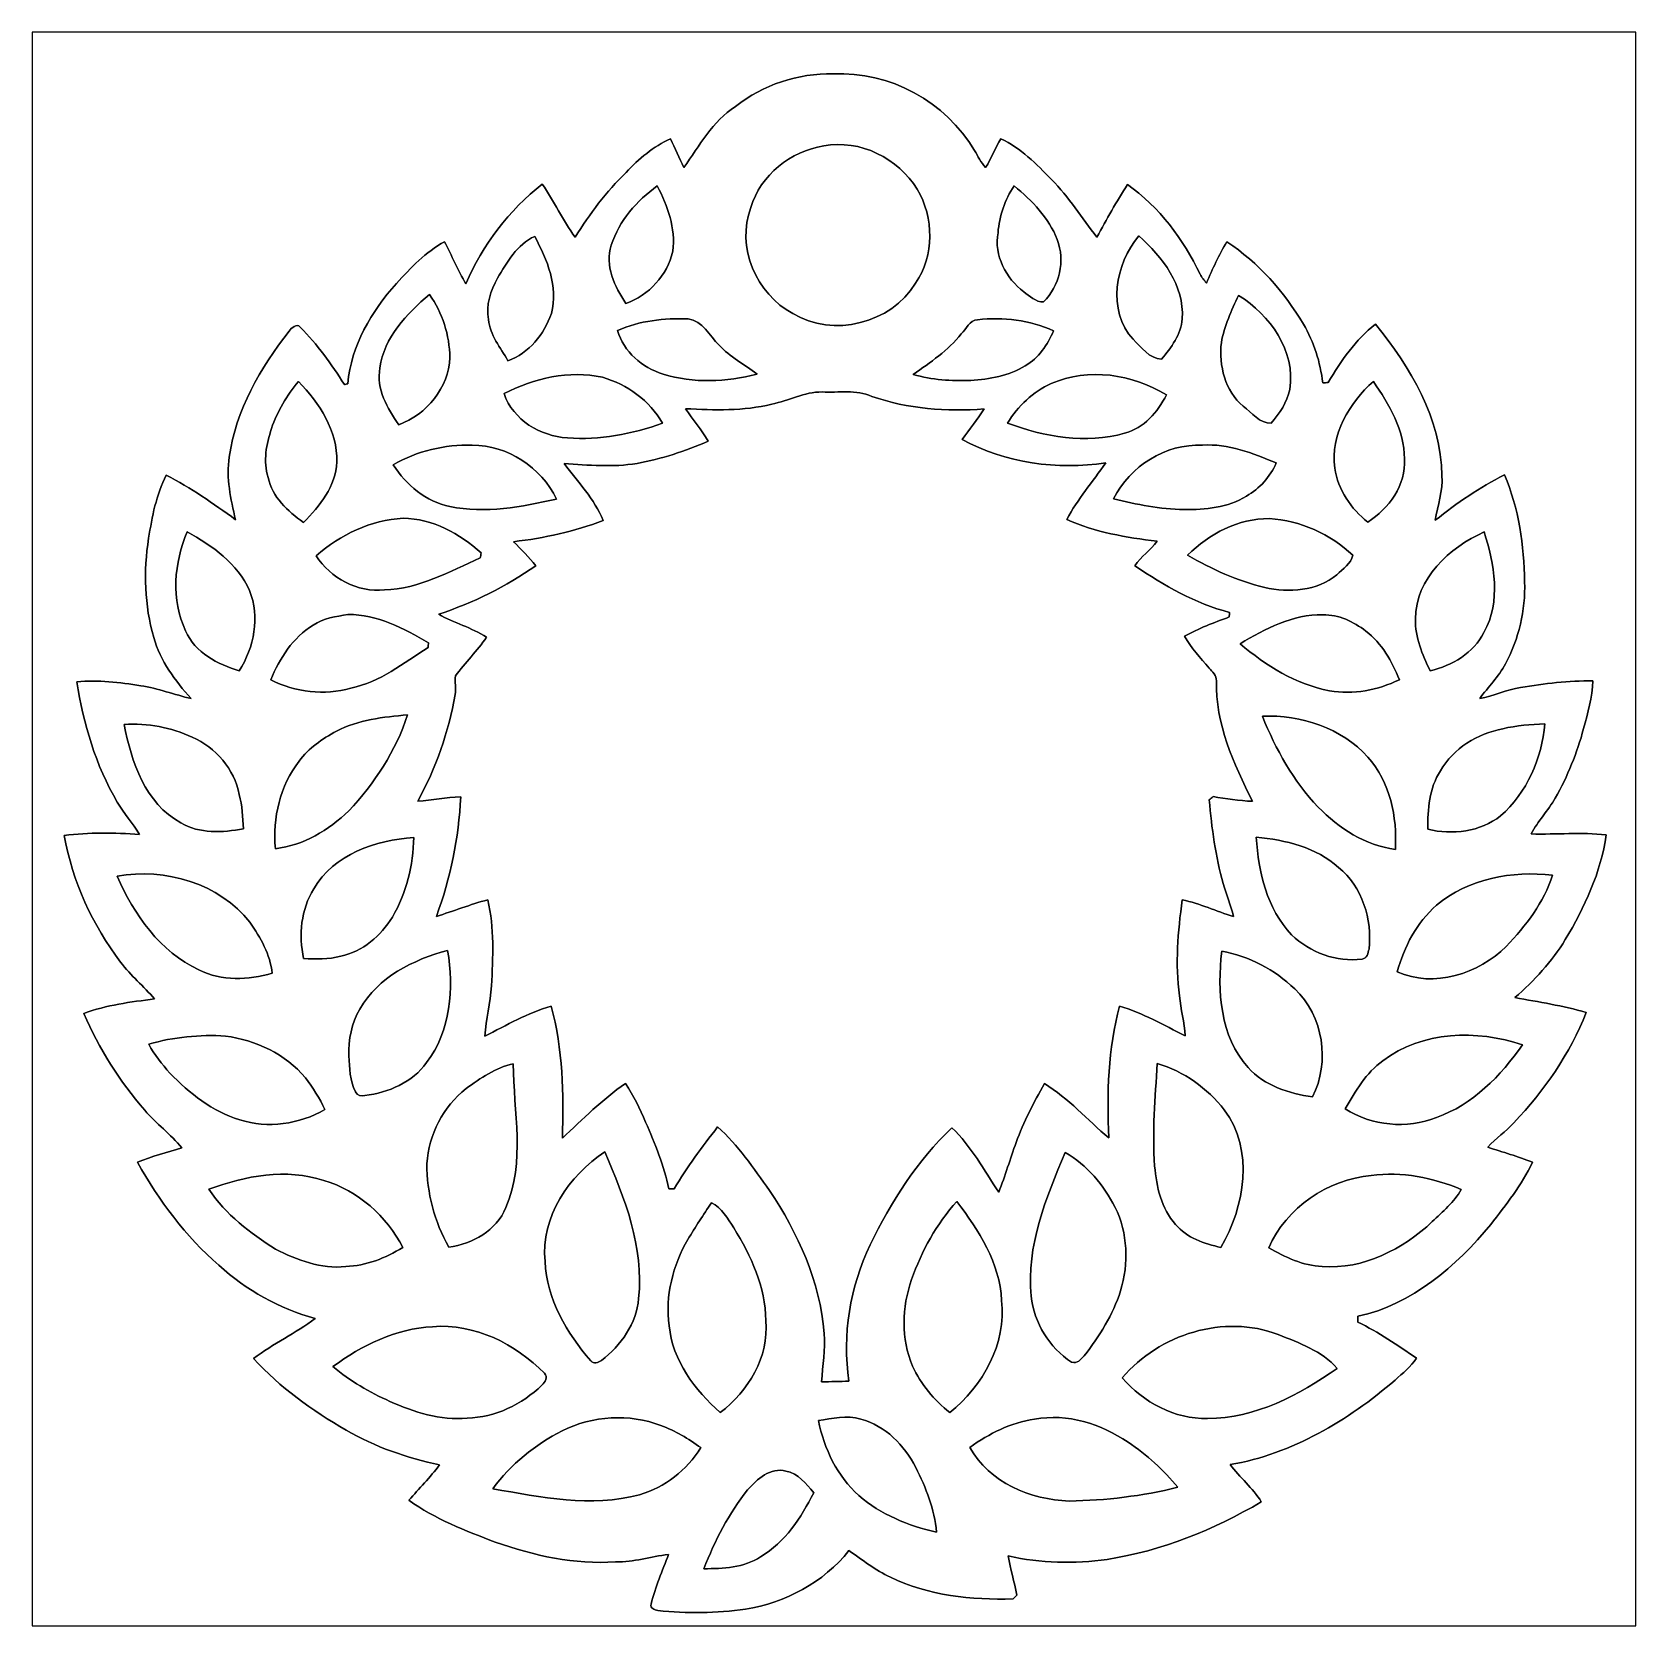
# Model space of a CAD drawing. Header units: centimetres. Extents: x -16.8 to 16.8, y -16.7 to 16.7.
import ezdxf

# ---------------------------------------------------------------- set-up
doc = ezdxf.new("R2010")
doc.units = ezdxf.units.CM
doc.header["$MEASUREMENT"] = 0
doc.layers.add('Layer 1', color=7, linetype='Continuous')

msp = doc.modelspace()

# ---------------------------------------------------------------- linework, layer by layer
at = {"layer": 'Layer 1', "color": 7}
for points, knots in [([(-16.77458, 16.66875), (-16.77458, 16.66875), (16.77458, 16.66875), (16.77458, 16.66875), (16.77458, 16.66875), (16.77458, 16.66875), (16.77458, -16.66875), (16.77458, -16.66875), (16.77458, -16.66875), (16.77458, -16.66875), (-16.77458, -16.66875), (-16.77458, -16.66875), (-16.77458, -16.66875), (-16.77458, -16.66875), (-16.77458, 16.66875), (-16.77458, 16.66875), (-16.77458, 16.66875), (-16.77458, 16.66875), (-16.77458, 16.66875), (-16.77458, 16.66875)], [0, 0, 0, 0, 0.16666667, 0.16666667, 0.16666667, 0.16666667, 0.33333333, 0.33333333, 0.33333333, 0.33333333, 0.5, 0.5, 0.5, 0.5, 0.66666667, 0.66666667, 0.66666667, 0.66666667, 1, 1, 1, 1]), ([(-2.06163, 15.11371), (-2.53859, 14.79938), (-2.81693, 14.28962), (-3.13866, 13.83665), (-3.13866, 13.83665), (-3.24379, 14.03103), (-3.32669, 14.2367), (-3.41877, 14.43743), (-3.41877, 14.43743), (-3.77719, 14.27621), (-4.08199, 14.01727), (-4.35046, 13.73434), (-4.35046, 13.73434), (-4.76179, 13.33006), (-5.11104, 12.86686), (-5.41514, 12.37791), (-5.41514, 12.37791), (-5.66561, 12.73457), (-5.85717, 13.12968), (-6.10341, 13.48987), (-6.10341, 13.48987), (-6.79309, 12.93742), (-7.36177, 12.22234), (-7.69832, 11.40178), (-7.69832, 11.40178), (-7.86765, 11.68541), (-7.99924, 11.98951), (-8.1467, 12.28478), (-8.1467, 12.28478), (-8.54146, 12.06994), (-8.85296, 11.73797), (-9.15247, 11.40954), (-9.15247, 11.40954), (-9.67705, 10.82534), (-10.09897, 10.11061), (-10.17129, 9.31404), (-10.17129, 9.31404), (-10.18893, 9.3091), (-10.22385, 9.29922), (-10.24149, 9.29428), (-10.24149, 9.29428), (-10.50749, 9.72467), (-10.81052, 10.13531), (-11.1633, 10.49831), (-11.1633, 10.49831), (-11.24197, 10.58369), (-11.34745, 10.47785), (-11.39966, 10.41294), (-11.39966, 10.41294), (-11.99374, 9.63965), (-12.51585, 8.76265), (-12.64991, 7.78051), (-12.64991, 7.78051), (-12.72152, 7.33813), (-12.61604, 6.89892), (-12.51938, 6.46959), (-12.51938, 6.46959), (-12.98363, 6.80791), (-13.45424, 7.13881), (-13.96718, 7.40057), (-13.96718, 7.40057), (-14.17955, 6.991), (-14.26351, 6.53203), (-14.33583, 6.08083), (-14.33583, 6.08083), (-14.44731, 5.39221), (-14.42261, 4.67819), (-14.22929, 4.00614), (-14.22929, 4.00614), (-14.09206, 3.51614), (-13.7862, 3.09668), (-13.44366, 2.72874), (-13.44366, 2.72874), (-13.79926, 2.80599), (-14.13933, 2.94534), (-14.50164, 2.99649), (-14.50164, 2.99649), (-14.94084, 3.06599), (-15.39134, 3.12314), (-15.83584, 3.07834), (-15.83584, 3.07834), (-15.70108, 2.20133), (-15.44461, 1.33103), (-14.99129, 0.56339), (-14.99129, 0.56339), (-14.85265, 0.32703), (-14.67203, 0.11853), (-14.52704, -0.11359), (-14.52704, -0.11359), (-15.05232, -0.07338), (-15.58219, -0.07303), (-16.10572, -0.13406), (-16.10572, -0.13406), (-15.92333, -1.09361), (-15.51552, -2.01013), (-14.92215, -2.78553), (-14.92215, -2.78553), (-14.71048, -3.06458), (-14.44025, -3.29036), (-14.21201, -3.55459), (-14.21201, -3.55459), (-14.71119, -3.6195), (-15.21989, -3.67912), (-15.69403, -3.85868), (-15.69403, -3.85868), (-15.37159, -4.5907), (-14.94473, -5.27826), (-14.41838, -5.88151), (-14.41838, -5.88151), (-14.17602, -6.16197), (-13.87581, -6.38598), (-13.63874, -6.67138), (-13.63874, -6.67138), (-13.95166, -6.76169), (-14.26704, -6.84671), (-14.56972, -6.96912), (-14.56972, -6.96912), (-14.11887, -7.77028), (-13.56325, -8.52241), (-12.86581, -9.12636), (-12.86581, -9.12636), (-12.29078, -9.64777), (-11.60004, -10.03229), (-10.85144, -10.24008), (-10.85144, -10.24008), (-11.26278, -10.54453), (-11.73163, -10.76572), (-12.14085, -11.07581), (-12.14085, -11.07581), (-11.5891, -11.68082), (-10.91353, -12.16342), (-10.20763, -12.573), (-10.20763, -12.573), (-9.60014, -12.92296), (-8.93445, -13.15896), (-8.249, -13.29902), (-8.249, -13.29902), (-8.44868, -13.55972), (-8.67516, -13.79855), (-8.89635, -14.04126), (-8.89635, -14.04126), (-8.34778, -14.43214), (-7.71031, -14.67767), (-7.08519, -14.91686), (-7.08519, -14.91686), (-6.27768, -15.19308), (-5.42713, -15.39452), (-4.56777, -15.32749), (-4.56777, -15.32749), (-4.19135, -15.3356), (-3.83117, -15.22024), (-3.46216, -15.17191), (-3.46216, -15.17191), (-3.58528, -15.51693), (-3.74297, -15.85172), (-3.82376, -16.21084), (-3.82376, -16.21084), (-3.85727, -16.29551), (-3.75214, -16.33467), (-3.68688, -16.34666), (-3.68688, -16.34666), (-3.07763, -16.41369), (-2.45816, -16.40699), (-1.85173, -16.31703), (-1.85173, -16.31703), (-1.01424, -16.18791), (-0.22119, -15.75682), (0.31327, -15.09466), (0.31327, -15.09466), (0.59725, -15.28621), (0.86395, -15.50882), (1.18145, -15.64569), (1.18145, -15.64569), (1.97203, -16.03939), (2.8762, -16.12371), (3.74721, -16.1036), (3.74721, -16.1036), (3.77366, -16.07679), (3.80012, -16.05033), (3.82693, -16.02422), (3.82693, -16.02422), (3.77014, -15.74976), (3.69429, -15.47989), (3.64278, -15.20472), (3.64278, -15.20472), (4.32259, -15.35642), (5.02673, -15.37582), (5.71641, -15.27598), (5.71641, -15.27598), (6.85871, -15.09959), (7.94491, -14.65509), (8.93868, -14.07407), (8.93868, -14.07407), (8.75982, -13.78232), (8.49066, -13.56395), (8.28393, -13.29443), (8.28393, -13.29443), (9.58568, -13.075), (10.74843, -12.37333), (11.73833, -11.52666), (11.73833, -11.52666), (11.89461, -11.38273), (12.065, -11.24867), (12.18636, -11.07158), (12.18636, -11.07158), (11.78877, -10.79923), (11.39119, -10.5216), (10.95551, -10.31381), (10.95551, -10.31381), (10.95551, -10.27289), (10.95622, -10.23267), (10.95692, -10.19246), (10.95692, -10.19246), (12.09181, -9.94974), (13.01609, -9.14259), (13.73893, -8.27123), (13.73893, -8.27123), (14.05467, -7.85636), (14.39086, -7.4482), (14.60959, -6.97159), (14.60959, -6.97159), (14.30408, -6.85094), (13.99046, -6.75464), (13.67684, -6.65833), (13.67684, -6.65833), (13.8363, -6.4643), (14.05678, -6.33307), (14.22188, -6.14362), (14.22188, -6.14362), (14.85582, -5.47264), (15.40051, -4.699), (15.73636, -3.83575), (15.73636, -3.83575), (15.2467, -3.69746), (14.74435, -3.61527), (14.24446, -3.52778), (14.24446, -3.52778), (14.6431, -3.16759), (15.01881, -2.77813), (15.2968, -2.31458), (15.2968, -2.31458), (15.70002, -1.64006), (16.04081, -0.90734), (16.15475, -0.12312), (16.15475, -0.12312), (15.63299, -0.06138), (15.10806, -0.11818), (14.58595, -0.10372), (14.58595, -0.10372), (14.72353, 0.16439), (14.93626, 0.38523), (15.0876, 0.64523), (15.0876, 0.64523), (15.3476, 1.10137), (15.54268, 1.59244), (15.67991, 2.09868), (15.67991, 2.09868), (15.76387, 2.42676), (15.86406, 2.75731), (15.875, 3.09809), (15.875, 3.09809), (15.36806, 3.1055), (14.86112, 3.04447), (14.36229, 2.95734), (14.36229, 2.95734), (14.06772, 2.91641), (13.79749, 2.78271), (13.5061, 2.72838), (13.5061, 2.72838), (13.68531, 2.97039), (13.90015, 3.18594), (14.04444, 3.45299), (14.04444, 3.45299), (14.32595, 3.97616), (14.46565, 4.57412), (14.44696, 5.16819), (14.44696, 5.16819), (14.43567, 5.92914), (14.32772, 6.70419), (14.02397, 7.40728), (14.02397, 7.40728), (13.50786, 7.14622), (13.02808, 6.81955), (12.57829, 6.4576), (12.57829, 6.4576), (12.62627, 6.76839), (12.74233, 7.07214), (12.71658, 7.39105), (12.71658, 7.39105), (12.70317, 8.58485), (12.05583, 9.65976), (11.32628, 10.56005), (11.32628, 10.56005), (10.91106, 10.23338), (10.60309, 9.7917), (10.33745, 9.34014), (10.33745, 9.34014), (10.30005, 9.33697), (10.26266, 9.33379), (10.22562, 9.33062), (10.22562, 9.33062), (10.16847, 9.76101), (10.04499, 10.18575), (9.81816, 10.55864), (9.81816, 10.55864), (9.4174, 11.23703), (8.87589, 11.84628), (8.21761, 12.28266), (8.21761, 12.28266), (8.05004, 12.0075), (7.91951, 11.71222), (7.78933, 11.41836), (7.78933, 11.41836), (7.74171, 11.47762), (7.69479, 11.5376), (7.65845, 11.60462), (7.65845, 11.60462), (7.30991, 12.33487), (6.80297, 13.0115), (6.13798, 13.48176), (6.13798, 13.48176), (5.91291, 13.12086), (5.70018, 12.75292), (5.49875, 12.37862), (5.49875, 12.37862), (5.18125, 12.77902), (4.91596, 13.22105), (4.55189, 13.58265), (4.55189, 13.58265), (4.23404, 13.90685), (3.90737, 14.2494), (3.48721, 14.43708), (3.48721, 14.43708), (3.3715, 14.24164), (3.29142, 14.02786), (3.17218, 13.83489), (3.17218, 13.83489), (3.07128, 13.93825), (3.01484, 14.07336), (2.93723, 14.19296), (2.93723, 14.19296), (2.34209, 15.21037), (1.16134, 15.85771), (-0.01799, 15.7928), (-0.01799, 15.7928), (-0.75071, 15.80727), (-1.48625, 15.57091), (-2.06163, 15.11371)], [0, 0, 0, 0, 0.01136364, 0.01136364, 0.01136364, 0.01136364, 0.02272727, 0.02272727, 0.02272727, 0.02272727, 0.03409091, 0.03409091, 0.03409091, 0.03409091, 0.04545455, 0.04545455, 0.04545455, 0.04545455, 0.05681818, 0.05681818, 0.05681818, 0.05681818, 0.06818182, 0.06818182, 0.06818182, 0.06818182, 0.07954545, 0.07954545, 0.07954545, 0.07954545, 0.09090909, 0.09090909, 0.09090909, 0.09090909, 0.10227273, 0.10227273, 0.10227273, 0.10227273, 0.11363636, 0.11363636, 0.11363636, 0.11363636, 0.125, 0.125, 0.125, 0.125, 0.13636364, 0.13636364, 0.13636364, 0.13636364, 0.14772727, 0.14772727, 0.14772727, 0.14772727, 0.15909091, 0.15909091, 0.15909091, 0.15909091, 0.17045455, 0.17045455, 0.17045455, 0.17045455, 0.18181818, 0.18181818, 0.18181818, 0.18181818, 0.19318182, 0.19318182, 0.19318182, 0.19318182, 0.20454545, 0.20454545, 0.20454545, 0.20454545, 0.21590909, 0.21590909, 0.21590909, 0.21590909, 0.22727273, 0.22727273, 0.22727273, 0.22727273, 0.23863636, 0.23863636, 0.23863636, 0.23863636, 0.25, 0.25, 0.25, 0.25, 0.26136364, 0.26136364, 0.26136364, 0.26136364, 0.27272727, 0.27272727, 0.27272727, 0.27272727, 0.28409091, 0.28409091, 0.28409091, 0.28409091, 0.29545455, 0.29545455, 0.29545455, 0.29545455, 0.30681818, 0.30681818, 0.30681818, 0.30681818, 0.31818182, 0.31818182, 0.31818182, 0.31818182, 0.32954545, 0.32954545, 0.32954545, 0.32954545, 0.34090909, 0.34090909, 0.34090909, 0.34090909, 0.35227273, 0.35227273, 0.35227273, 0.35227273, 0.36363636, 0.36363636, 0.36363636, 0.36363636, 0.375, 0.375, 0.375, 0.375, 0.38636364, 0.38636364, 0.38636364, 0.38636364, 0.39772727, 0.39772727, 0.39772727, 0.39772727, 0.40909091, 0.40909091, 0.40909091, 0.40909091, 0.42045455, 0.42045455, 0.42045455, 0.42045455, 0.43181818, 0.43181818, 0.43181818, 0.43181818, 0.44318182, 0.44318182, 0.44318182, 0.44318182, 0.45454545, 0.45454545, 0.45454545, 0.45454545, 0.46590909, 0.46590909, 0.46590909, 0.46590909, 0.47727273, 0.47727273, 0.47727273, 0.47727273, 0.48863636, 0.48863636, 0.48863636, 0.48863636, 0.5, 0.5, 0.5, 0.5, 0.51136364, 0.51136364, 0.51136364, 0.51136364, 0.52272727, 0.52272727, 0.52272727, 0.52272727, 0.53409091, 0.53409091, 0.53409091, 0.53409091, 0.54545455, 0.54545455, 0.54545455, 0.54545455, 0.55681818, 0.55681818, 0.55681818, 0.55681818, 0.56818182, 0.56818182, 0.56818182, 0.56818182, 0.57954545, 0.57954545, 0.57954545, 0.57954545, 0.59090909, 0.59090909, 0.59090909, 0.59090909, 0.60227273, 0.60227273, 0.60227273, 0.60227273, 0.61363636, 0.61363636, 0.61363636, 0.61363636, 0.625, 0.625, 0.625, 0.625, 0.63636364, 0.63636364, 0.63636364, 0.63636364, 0.64772727, 0.64772727, 0.64772727, 0.64772727, 0.65909091, 0.65909091, 0.65909091, 0.65909091, 0.67045455, 0.67045455, 0.67045455, 0.67045455, 0.68181818, 0.68181818, 0.68181818, 0.68181818, 0.69318182, 0.69318182, 0.69318182, 0.69318182, 0.70454545, 0.70454545, 0.70454545, 0.70454545, 0.71590909, 0.71590909, 0.71590909, 0.71590909, 0.72727273, 0.72727273, 0.72727273, 0.72727273, 0.73863636, 0.73863636, 0.73863636, 0.73863636, 0.75, 0.75, 0.75, 0.75, 0.76136364, 0.76136364, 0.76136364, 0.76136364, 0.77272727, 0.77272727, 0.77272727, 0.77272727, 0.78409091, 0.78409091, 0.78409091, 0.78409091, 0.79545455, 0.79545455, 0.79545455, 0.79545455, 0.80681818, 0.80681818, 0.80681818, 0.80681818, 0.81818182, 0.81818182, 0.81818182, 0.81818182, 0.82954545, 0.82954545, 0.82954545, 0.82954545, 0.84090909, 0.84090909, 0.84090909, 0.84090909, 0.85227273, 0.85227273, 0.85227273, 0.85227273, 0.86363636, 0.86363636, 0.86363636, 0.86363636, 0.875, 0.875, 0.875, 0.875, 0.88636364, 0.88636364, 0.88636364, 0.88636364, 0.89772727, 0.89772727, 0.89772727, 0.89772727, 0.90909091, 0.90909091, 0.90909091, 0.90909091, 0.92045455, 0.92045455, 0.92045455, 0.92045455, 0.93181818, 0.93181818, 0.93181818, 0.93181818, 0.94318182, 0.94318182, 0.94318182, 0.94318182, 0.95454545, 0.95454545, 0.95454545, 0.95454545, 0.96590909, 0.96590909, 0.96590909, 0.96590909, 0.97727273, 0.97727273, 0.97727273, 0.97727273, 1, 1, 1, 1]), ([(-0.21414, 14.28609), (0.54786, 14.43284), (1.34056, 14.03032), (1.74202, 13.38368), (1.74202, 13.38368), (2.08774, 12.78784), (2.10891, 11.98986), (1.70674, 11.41518), (1.70674, 11.41518), (1.19521, 10.57628), (-0.02081, 10.26619), (-0.86113, 10.78301), (-0.86113, 10.78301), (-1.62913, 11.18552), (-2.0507, 12.17683), (-1.74096, 12.9981), (-1.74096, 12.9981), (-1.53635, 13.67578), (-0.9084, 14.18449), (-0.21414, 14.28609)], [0, 0, 0, 0, 0.16666667, 0.16666667, 0.16666667, 0.16666667, 0.33333333, 0.33333333, 0.33333333, 0.33333333, 0.5, 0.5, 0.5, 0.5, 0.66666667, 0.66666667, 0.66666667, 0.66666667, 1, 1, 1, 1]), ([(-4.66055, 12.21176), (-4.48945, 12.71587), (-4.13138, 13.14873), (-3.6957, 13.44965), (-3.6957, 13.44965), (-3.47627, 13.03126), (-3.308, 12.56489), (-3.37397, 12.0844), (-3.37397, 12.0844), (-3.48756, 11.58346), (-3.86891, 11.16048), (-4.35363, 10.99291), (-4.35363, 10.99291), (-4.58611, 11.34569), (-4.8006, 11.78031), (-4.66055, 12.21176)], [0, 0, 0, 0, 0.2, 0.2, 0.2, 0.2, 0.4, 0.4, 0.4, 0.4, 0.6, 0.6, 0.6, 0.6, 1, 1, 1, 1]), ([(3.43076, 12.47281), (3.46181, 12.81889), (3.56905, 13.16143), (3.76661, 13.4493), (3.76661, 13.4493), (4.14408, 13.14803), (4.49262, 12.78502), (4.66901, 12.32747), (4.66901, 12.32747), (4.84329, 11.88191), (4.71629, 11.36156), (4.38362, 11.02572), (4.38362, 11.02572), (4.21887, 11.01725), (4.0961, 11.15589), (3.96804, 11.23562), (3.96804, 11.23562), (3.59939, 11.51819), (3.34222, 12.00044), (3.43076, 12.47281)], [0, 0, 0, 0, 0.16666667, 0.16666667, 0.16666667, 0.16666667, 0.33333333, 0.33333333, 0.33333333, 0.33333333, 0.5, 0.5, 0.5, 0.5, 0.66666667, 0.66666667, 0.66666667, 0.66666667, 1, 1, 1, 1]), ([(-7.04215, 11.52172), (-6.83966, 11.85227), (-6.63011, 12.22869), (-6.26004, 12.39555), (-6.26004, 12.39555), (-6.00181, 11.90166), (-5.7591, 11.35309), (-5.91256, 10.78124), (-5.91256, 10.78124), (-6.06108, 10.35297), (-6.3821, 9.9501), (-6.8199, 9.79452), (-6.8199, 9.79452), (-6.97724, 10.06969), (-7.19596, 10.33004), (-7.22842, 10.65742), (-7.22842, 10.65742), (-7.29015, 10.95798), (-7.17338, 11.25714), (-7.04215, 11.52172)], [0, 0, 0, 0, 0.16666667, 0.16666667, 0.16666667, 0.16666667, 0.33333333, 0.33333333, 0.33333333, 0.33333333, 0.5, 0.5, 0.5, 0.5, 0.66666667, 0.66666667, 0.66666667, 0.66666667, 1, 1, 1, 1]), ([(6.25651, 10.2422), (5.71182, 10.85109), (5.87692, 11.82158), (6.37893, 12.40402), (6.37893, 12.40402), (6.86929, 11.96587), (7.3346, 11.36756), (7.28345, 10.67223), (7.28345, 10.67223), (7.26087, 10.3445), (7.05626, 10.06863), (6.85094, 9.82874), (6.85094, 9.82874), (6.59553, 9.83403), (6.42832, 10.08415), (6.25651, 10.2422)], [0, 0, 0, 0, 0.2, 0.2, 0.2, 0.2, 0.4, 0.4, 0.4, 0.4, 0.6, 0.6, 0.6, 0.6, 1, 1, 1, 1]), ([(-8.46279, 11.17847), (-8.18727, 10.79959), (-8.04545, 10.32616), (-8.03381, 9.86049), (-8.03381, 9.86049), (-8.05815, 9.23219), (-8.52311, 8.66987), (-9.10308, 8.45502), (-9.10308, 8.45502), (-9.34685, 8.80004), (-9.57721, 9.2015), (-9.49889, 9.64353), (-9.49889, 9.64353), (-9.41317, 10.28629), (-8.93445, 10.77524), (-8.46279, 11.17847)], [0, 0, 0, 0, 0.2, 0.2, 0.2, 0.2, 0.4, 0.4, 0.4, 0.4, 0.6, 0.6, 0.6, 0.6, 1, 1, 1, 1]), ([(8.46349, 11.16154), (9.11754, 10.74949), (9.66399, 10.00337), (9.53417, 9.19445), (9.53417, 9.19445), (9.47879, 8.92775), (9.32251, 8.68892), (9.14471, 8.48819), (9.14471, 8.48819), (8.90552, 8.47831), (8.73619, 8.71079), (8.56156, 8.84414), (8.56156, 8.84414), (8.17527, 9.16023), (8.05215, 9.69574), (8.10225, 10.17341), (8.10225, 10.17341), (8.16434, 10.52089), (8.31215, 10.84509), (8.46349, 11.16154)], [0, 0, 0, 0, 0.16666667, 0.16666667, 0.16666667, 0.16666667, 0.33333333, 0.33333333, 0.33333333, 0.33333333, 0.5, 0.5, 0.5, 0.5, 0.66666667, 0.66666667, 0.66666667, 0.66666667, 1, 1, 1, 1]), ([(-4.52649, 10.42741), (-4.06647, 10.63307), (-3.55071, 10.6874), (-3.05153, 10.67012), (-3.05153, 10.67012), (-2.74426, 10.6359), (-2.60562, 10.31522), (-2.40206, 10.12119), (-2.40206, 10.12119), (-2.17523, 9.87284), (-1.87184, 9.71973), (-1.61008, 9.51442), (-1.61008, 9.51442), (-2.24896, 9.34367), (-2.94005, 9.32074), (-3.57681, 9.51371), (-3.57681, 9.51371), (-4.01179, 9.65094), (-4.39949, 9.97938), (-4.52649, 10.42741)], [0, 0, 0, 0, 0.16666667, 0.16666667, 0.16666667, 0.16666667, 0.33333333, 0.33333333, 0.33333333, 0.33333333, 0.5, 0.5, 0.5, 0.5, 0.66666667, 0.66666667, 0.66666667, 0.66666667, 1, 1, 1, 1]), ([(3.00249, 10.65283), (3.53942, 10.71316), (4.0961, 10.64119), (4.5914, 10.4207), (4.5914, 10.4207), (4.46722, 10.12931), (4.28166, 9.84744), (4.0005, 9.68939), (4.0005, 9.68939), (3.6636, 9.47173), (3.25261, 9.41141), (2.86032, 9.38318), (2.86032, 9.38318), (2.4571, 9.37048), (2.04611, 9.39059), (1.65735, 9.50771), (1.65735, 9.50771), (2.01542, 9.76136), (2.38795, 10.00513), (2.66171, 10.35544), (2.66171, 10.35544), (2.76648, 10.46057), (2.83527, 10.63837), (3.00249, 10.65283)], [0, 0, 0, 0, 0.14285714, 0.14285714, 0.14285714, 0.14285714, 0.28571429, 0.28571429, 0.28571429, 0.28571429, 0.42857143, 0.42857143, 0.42857143, 0.42857143, 0.57142857, 0.57142857, 0.57142857, 0.57142857, 0.71428571, 0.71428571, 0.71428571, 0.71428571, 1, 1, 1, 1]), ([(-6.9021, 9.10696), (-6.27309, 9.42516), (-5.54496, 9.60296), (-4.84399, 9.44845), (-4.84399, 9.44845), (-4.32753, 9.30169), (-3.85657, 8.95985), (-3.5881, 8.49066), (-3.5881, 8.49066), (-4.22134, 8.25606), (-4.90255, 8.13541), (-5.57777, 8.17845), (-5.57777, 8.17845), (-6.14327, 8.21796), (-6.71019, 8.5531), (-6.9021, 9.10696)], [0, 0, 0, 0, 0.2, 0.2, 0.2, 0.2, 0.4, 0.4, 0.4, 0.4, 0.6, 0.6, 0.6, 0.6, 1, 1, 1, 1]), ([(4.54589, 9.31757), (5.31989, 9.65588), (6.24593, 9.51618), (6.9529, 9.07944), (6.9529, 9.07944), (6.77051, 8.72102), (6.48194, 8.38659), (6.07977, 8.27864), (6.07977, 8.27864), (5.26874, 8.04157), (4.40443, 8.20773), (3.62726, 8.48783), (3.62726, 8.48783), (3.85057, 8.84132), (4.15749, 9.15035), (4.54589, 9.31757)], [0, 0, 0, 0, 0.2, 0.2, 0.2, 0.2, 0.4, 0.4, 0.4, 0.4, 0.6, 0.6, 0.6, 0.6, 1, 1, 1, 1]), ([(-11.7669, 8.37882), (-11.63849, 8.73513), (-11.44623, 9.06886), (-11.20458, 9.36025), (-11.20458, 9.36025), (-10.76184, 8.91117), (-10.38613, 8.33261), (-10.39813, 7.6775), (-10.39813, 7.6775), (-10.43093, 7.17338), (-10.74632, 6.74899), (-11.0998, 6.41209), (-11.0998, 6.41209), (-11.42506, 6.6481), (-11.75456, 6.9409), (-11.83464, 7.35506), (-11.83464, 7.35506), (-11.9507, 7.69302), (-11.86921, 8.05039), (-11.7669, 8.37882)], [0, 0, 0, 0, 0.16666667, 0.16666667, 0.16666667, 0.16666667, 0.33333333, 0.33333333, 0.33333333, 0.33333333, 0.5, 0.5, 0.5, 0.5, 0.66666667, 0.66666667, 0.66666667, 0.66666667, 1, 1, 1, 1]), ([(-1.3021, 8.88753), (-0.94791, 8.95809), (-0.61842, 9.14471), (-0.25012, 9.14153), (-0.25012, 9.14153), (0.09701, 9.12283), (0.46249, 9.19339), (0.79234, 9.04981), (0.79234, 9.04981), (1.54658, 8.78628), (2.35091, 8.72807), (3.1436, 8.78664), (3.1436, 8.78664), (2.99896, 8.56615), (2.83245, 8.36154), (2.68041, 8.14634), (2.68041, 8.14634), (3.59128, 7.65634), (4.6669, 7.50323), (5.68537, 7.65775), (5.68537, 7.65775), (5.4102, 7.26581), (5.09799, 6.89822), (4.86798, 6.47453), (4.86798, 6.47453), (5.46382, 6.20607), (6.11223, 6.09635), (6.75675, 6.02015), (6.75675, 6.02015), (6.62234, 5.83142), (6.42126, 5.70124), (6.29391, 5.50651), (6.29391, 5.50651), (6.90457, 5.09482), (7.55332, 4.71382), (8.27334, 4.53037), (8.27334, 4.53037), (8.27193, 4.50638), (8.26911, 4.45876), (8.2677, 4.43512), (8.2677, 4.43512), (7.94844, 4.31588), (7.6267, 4.1977), (7.32861, 4.03049), (7.32861, 4.03049), (7.47854, 3.79236), (7.65881, 3.57505), (7.84754, 3.36656), (7.84754, 3.36656), (7.90963, 3.28859), (8.00594, 3.2131), (7.99818, 3.10198), (7.99818, 3.10198), (7.97631, 2.20451), (8.36119, 1.36631), (8.75171, 0.57961), (8.75171, 0.57961), (8.47513, 0.59196), (8.20102, 0.63253), (7.92868, 0.6791), (7.92868, 0.6791), (7.90187, 0.65581), (7.87506, 0.63288), (7.8486, 0.6096), (7.8486, 0.6096), (7.90011, 0.01905), (7.97948, -0.57185), (8.14105, -1.14335), (8.14105, -1.14335), (8.20843, -1.37266), (8.29945, -1.59597), (8.35589, -1.8288), (8.35589, -1.8288), (7.995, -1.72508), (7.65457, -1.5561), (7.28557, -1.48096), (7.28557, -1.48096), (7.19208, -2.14559), (7.13458, -2.82363), (7.22912, -3.49144), (7.22912, -3.49144), (7.25064, -3.77296), (7.3339, -4.04671), (7.34448, -4.32929), (7.34448, -4.32929), (6.89892, -4.09716), (6.45619, -3.85445), (5.97535, -3.7024), (5.97535, -3.7024), (5.73087, -4.59952), (5.70653, -5.53791), (5.74781, -6.46183), (5.74781, -6.46183), (5.29696, -6.08647), (4.9089, -5.62822), (4.39984, -5.32659), (4.39984, -5.32659), (4.17795, -5.72347), (3.96522, -6.12775), (3.81071, -6.55638), (3.81071, -6.55638), (3.67877, -6.89857), (3.58987, -7.25593), (3.44487, -7.59354), (3.44487, -7.59354), (3.13619, -7.13387), (2.87161, -6.63152), (2.46345, -6.24946), (2.46345, -6.24946), (1.74307, -6.94196), (1.18992, -7.79921), (0.75882, -8.69703), (0.75882, -8.69703), (0.3369, -9.57897), (0.16545, -10.57945), (0.31221, -11.54924), (0.31221, -11.54924), (0.1203, -11.55277), (-0.06985, -11.56441), (-0.26141, -11.56053), (-0.26141, -11.56053), (-0.23636, -11.22433), (-0.18274, -10.88672), (-0.20602, -10.54947), (-0.20602, -10.54947), (-0.28963, -9.46679), (-0.75353, -8.45185), (-1.35008, -7.55862), (-1.35008, -7.55862), (-1.6831, -7.09648), (-2.00413, -6.6107), (-2.43523, -6.23252), (-2.43523, -6.23252), (-2.75802, -6.64951), (-3.08222, -7.0679), (-3.34045, -7.52934), (-3.34045, -7.52934), (-3.37996, -7.52898), (-3.41877, -7.52898), (-3.45793, -7.52934), (-3.45793, -7.52934), (-3.55283, -7.04286), (-3.74403, -6.58213), (-3.94088, -6.12951), (-3.94088, -6.12951), (-4.06612, -5.85294), (-4.19029, -5.57389), (-4.3628, -5.32271), (-4.3628, -5.32271), (-4.84117, -5.65785), (-5.25921, -6.06637), (-5.68043, -6.46818), (-5.68043, -6.46818), (-5.65326, -5.54143), (-5.67161, -4.60481), (-5.91467, -3.70417), (-5.91467, -3.70417), (-6.40468, -3.84881), (-6.852, -4.10281), (-7.30462, -4.33388), (-7.30462, -4.33388), (-7.27851, -3.98074), (-7.18644, -3.63608), (-7.16456, -3.2826), (-7.16456, -3.2826), (-7.13423, -2.68323), (-7.10177, -2.0701), (-7.24394, -1.48131), (-7.24394, -1.48131), (-7.60765, -1.57903), (-7.95902, -1.71485), (-8.31744, -1.82915), (-8.31744, -1.82915), (-8.02005, -1.02764), (-7.84931, -0.1838), (-7.80838, 0.67028), (-7.80838, 0.67028), (-8.10966, 0.66957), (-8.40599, 0.60431), (-8.70585, 0.58173), (-8.70585, 0.58173), (-8.32979, 1.27635), (-8.05462, 2.02988), (-7.92692, 2.81058), (-7.92692, 2.81058), (-7.89869, 2.94005), (-7.94138, 3.07269), (-7.9181, 3.2004), (-7.9181, 3.2004), (-7.71843, 3.48298), (-7.46584, 3.72533), (-7.26722, 4.00967), (-7.26722, 4.00967), (-7.57873, 4.2164), (-7.94632, 4.30777), (-8.26876, 4.49157), (-8.26876, 4.49157), (-7.54627, 4.73004), (-6.86294, 5.07436), (-6.23676, 5.50616), (-6.23676, 5.50616), (-6.37752, 5.68713), (-6.54297, 5.84623), (-6.70348, 6.00922), (-6.70348, 6.00922), (-6.06249, 6.08365), (-5.42996, 6.22512), (-4.82565, 6.45336), (-4.82565, 6.45336), (-5.01579, 6.90245), (-5.3527, 7.26122), (-5.64586, 7.64293), (-5.64586, 7.64293), (-5.13856, 7.61365), (-4.62527, 7.56003), (-4.1208, 7.64716), (-4.1208, 7.64716), (-3.60786, 7.73712), (-3.11256, 7.90646), (-2.63454, 8.10966), (-2.63454, 8.10966), (-2.76366, 8.35448), (-2.95063, 8.56156), (-3.10515, 8.78981), (-3.10515, 8.78981), (-2.50331, 8.76371), (-1.89124, 8.73619), (-1.3021, 8.88753)], [0, 0, 0, 0, 0.01724138, 0.01724138, 0.01724138, 0.01724138, 0.03448276, 0.03448276, 0.03448276, 0.03448276, 0.05172414, 0.05172414, 0.05172414, 0.05172414, 0.06896552, 0.06896552, 0.06896552, 0.06896552, 0.0862069, 0.0862069, 0.0862069, 0.0862069, 0.10344828, 0.10344828, 0.10344828, 0.10344828, 0.12068966, 0.12068966, 0.12068966, 0.12068966, 0.13793103, 0.13793103, 0.13793103, 0.13793103, 0.15517241, 0.15517241, 0.15517241, 0.15517241, 0.17241379, 0.17241379, 0.17241379, 0.17241379, 0.18965517, 0.18965517, 0.18965517, 0.18965517, 0.20689655, 0.20689655, 0.20689655, 0.20689655, 0.22413793, 0.22413793, 0.22413793, 0.22413793, 0.24137931, 0.24137931, 0.24137931, 0.24137931, 0.25862069, 0.25862069, 0.25862069, 0.25862069, 0.27586207, 0.27586207, 0.27586207, 0.27586207, 0.29310345, 0.29310345, 0.29310345, 0.29310345, 0.31034483, 0.31034483, 0.31034483, 0.31034483, 0.32758621, 0.32758621, 0.32758621, 0.32758621, 0.34482759, 0.34482759, 0.34482759, 0.34482759, 0.36206897, 0.36206897, 0.36206897, 0.36206897, 0.37931034, 0.37931034, 0.37931034, 0.37931034, 0.39655172, 0.39655172, 0.39655172, 0.39655172, 0.4137931, 0.4137931, 0.4137931, 0.4137931, 0.43103448, 0.43103448, 0.43103448, 0.43103448, 0.44827586, 0.44827586, 0.44827586, 0.44827586, 0.46551724, 0.46551724, 0.46551724, 0.46551724, 0.48275862, 0.48275862, 0.48275862, 0.48275862, 0.5, 0.5, 0.5, 0.5, 0.51724138, 0.51724138, 0.51724138, 0.51724138, 0.53448276, 0.53448276, 0.53448276, 0.53448276, 0.55172414, 0.55172414, 0.55172414, 0.55172414, 0.56896552, 0.56896552, 0.56896552, 0.56896552, 0.5862069, 0.5862069, 0.5862069, 0.5862069, 0.60344828, 0.60344828, 0.60344828, 0.60344828, 0.62068966, 0.62068966, 0.62068966, 0.62068966, 0.63793103, 0.63793103, 0.63793103, 0.63793103, 0.65517241, 0.65517241, 0.65517241, 0.65517241, 0.67241379, 0.67241379, 0.67241379, 0.67241379, 0.68965517, 0.68965517, 0.68965517, 0.68965517, 0.70689655, 0.70689655, 0.70689655, 0.70689655, 0.72413793, 0.72413793, 0.72413793, 0.72413793, 0.74137931, 0.74137931, 0.74137931, 0.74137931, 0.75862069, 0.75862069, 0.75862069, 0.75862069, 0.77586207, 0.77586207, 0.77586207, 0.77586207, 0.79310345, 0.79310345, 0.79310345, 0.79310345, 0.81034483, 0.81034483, 0.81034483, 0.81034483, 0.82758621, 0.82758621, 0.82758621, 0.82758621, 0.84482759, 0.84482759, 0.84482759, 0.84482759, 0.86206897, 0.86206897, 0.86206897, 0.86206897, 0.87931034, 0.87931034, 0.87931034, 0.87931034, 0.89655172, 0.89655172, 0.89655172, 0.89655172, 0.9137931, 0.9137931, 0.9137931, 0.9137931, 0.93103448, 0.93103448, 0.93103448, 0.93103448, 0.94827586, 0.94827586, 0.94827586, 0.94827586, 0.96551724, 0.96551724, 0.96551724, 0.96551724, 1, 1, 1, 1]), ([(10.47785, 7.54627), (10.37378, 8.24442), (10.7823, 8.91222), (11.28183, 9.36166), (11.28183, 9.36166), (11.61133, 8.87977), (11.93306, 8.34566), (11.93236, 7.74206), (11.93236, 7.74206), (11.96904, 7.19243), (11.60851, 6.70384), (11.16436, 6.41738), (11.16436, 6.41738), (10.81934, 6.70137), (10.53253, 7.0926), (10.47785, 7.54627)], [0, 0, 0, 0, 0.2, 0.2, 0.2, 0.2, 0.4, 0.4, 0.4, 0.4, 0.6, 0.6, 0.6, 0.6, 1, 1, 1, 1]), ([(5.84764, 6.90774), (6.1916, 7.59037), (6.93561, 8.06485), (7.70749, 8.02711), (7.70749, 8.02711), (8.249, 8.06838), (8.76018, 7.85742), (9.25054, 7.65634), (9.25054, 7.65634), (9.12601, 7.36565), (8.90235, 7.11906), (8.62647, 6.96383), (8.62647, 6.96383), (8.24265, 6.71689), (7.76429, 6.67632), (7.31979, 6.68443), (7.31979, 6.68443), (6.82061, 6.68584), (6.3306, 6.79132), (5.84764, 6.90774)], [0, 0, 0, 0, 0.16666667, 0.16666667, 0.16666667, 0.16666667, 0.33333333, 0.33333333, 0.33333333, 0.33333333, 0.5, 0.5, 0.5, 0.5, 0.66666667, 0.66666667, 0.66666667, 0.66666667, 1, 1, 1, 1]), ([(-9.21949, 7.61965), (-8.72137, 7.90681), (-8.13999, 8.04474), (-7.56638, 8.02816), (-7.56638, 8.02816), (-6.83013, 8.02852), (-6.11999, 7.56461), (-5.80778, 6.90104), (-5.80778, 6.90104), (-6.53239, 6.73806), (-7.29368, 6.59412), (-8.03275, 6.74299), (-8.03275, 6.74299), (-8.53793, 6.84918), (-8.94433, 7.1949), (-9.21949, 7.61965)], [0, 0, 0, 0, 0.2, 0.2, 0.2, 0.2, 0.4, 0.4, 0.4, 0.4, 0.6, 0.6, 0.6, 0.6, 1, 1, 1, 1]), ([(-10.83381, 5.71641), (-10.32651, 6.15421), (-9.69151, 6.46818), (-9.01383, 6.49817), (-9.01383, 6.49817), (-8.39435, 6.49464), (-7.83237, 6.17749), (-7.38117, 5.77497), (-7.38117, 5.77497), (-7.38576, 5.74957), (-7.39458, 5.69842), (-7.39916, 5.67267), (-7.39916, 5.67267), (-8.04086, 5.38304), (-8.68116, 5.0232), (-9.40329, 4.99957), (-9.40329, 4.99957), (-9.96809, 4.94065), (-10.52971, 5.24827), (-10.83381, 5.71641)], [0, 0, 0, 0, 0.16666667, 0.16666667, 0.16666667, 0.16666667, 0.33333333, 0.33333333, 0.33333333, 0.33333333, 0.5, 0.5, 0.5, 0.5, 0.66666667, 0.66666667, 0.66666667, 0.66666667, 1, 1, 1, 1]), ([(7.39704, 5.72523), (7.84507, 6.17996), (8.45926, 6.49852), (9.10731, 6.49287), (9.10731, 6.49287), (9.75819, 6.46148), (10.37943, 6.16267), (10.85532, 5.72664), (10.85532, 5.72664), (10.81617, 5.54919), (10.63978, 5.44301), (10.52089, 5.31918), (10.52089, 5.31918), (10.10179, 4.9784), (9.51865, 4.9343), (9.00889, 5.05284), (9.00889, 5.05284), (8.44197, 5.19289), (7.89975, 5.43137), (7.39704, 5.72523)], [0, 0, 0, 0, 0.16666667, 0.16666667, 0.16666667, 0.16666667, 0.33333333, 0.33333333, 0.33333333, 0.33333333, 0.5, 0.5, 0.5, 0.5, 0.66666667, 0.66666667, 0.66666667, 0.66666667, 1, 1, 1, 1]), ([(-13.52973, 6.217), (-13.00621, 5.92596), (-12.47704, 5.55519), (-12.22834, 4.98757), (-12.22834, 4.98757), (-12.00079, 4.43301), (-12.13132, 3.80224), (-12.44, 3.308), (-12.44, 3.308), (-12.89403, 3.44276), (-13.36287, 3.69041), (-13.56254, 4.14549), (-13.56254, 4.14549), (-13.87898, 4.79108), (-13.79961, 5.5693), (-13.52973, 6.217)], [0, 0, 0, 0, 0.2, 0.2, 0.2, 0.2, 0.4, 0.4, 0.4, 0.4, 0.6, 0.6, 0.6, 0.6, 1, 1, 1, 1]), ([(12.16589, 4.39208), (12.15778, 5.23981), (12.87956, 5.88786), (13.59958, 6.21418), (13.59958, 6.21418), (13.81054, 5.54602), (13.95906, 4.75439), (13.59641, 4.11163), (13.59641, 4.11163), (13.37945, 3.67806), (12.92684, 3.42124), (12.47069, 3.30764), (12.47069, 3.30764), (12.31159, 3.64913), (12.14579, 4.00579), (12.16589, 4.39208)], [0, 0, 0, 0, 0.2, 0.2, 0.2, 0.2, 0.4, 0.4, 0.4, 0.4, 0.6, 0.6, 0.6, 0.6, 1, 1, 1, 1]), ([(-10.16635, 4.48592), (-9.55181, 4.49474), (-9.00007, 4.19241), (-8.48219, 3.89678), (-8.48219, 3.89678), (-8.48431, 3.87244), (-8.48854, 3.82376), (-8.49066, 3.79942), (-8.49066, 3.79942), (-9.00007, 3.46639), (-9.49643, 3.07446), (-10.10638, 2.94534), (-10.10638, 2.94534), (-10.66271, 2.78589), (-11.2649, 2.86702), (-11.78101, 3.1175), (-11.78101, 3.1175), (-11.60074, 3.57082), (-11.31676, 4.00262), (-10.8966, 4.26544), (-10.8966, 4.26544), (-10.68035, 4.40725), (-10.41612, 4.44571), (-10.16635, 4.48592)], [0, 0, 0, 0, 0.14285714, 0.14285714, 0.14285714, 0.14285714, 0.28571429, 0.28571429, 0.28571429, 0.28571429, 0.42857143, 0.42857143, 0.42857143, 0.42857143, 0.57142857, 0.57142857, 0.57142857, 0.57142857, 0.71428571, 0.71428571, 0.71428571, 0.71428571, 1, 1, 1, 1]), ([(8.49383, 3.87456), (9.02264, 4.18747), (9.5952, 4.49298), (10.22773, 4.47957), (10.22773, 4.47957), (10.55934, 4.48839), (10.86661, 4.33599), (11.1252, 4.14055), (11.1252, 4.14055), (11.4621, 3.88655), (11.67024, 3.50696), (11.82617, 3.12314), (11.82617, 3.12314), (11.37708, 2.90266), (10.86273, 2.80282), (10.36673, 2.89278), (10.36673, 2.89278), (9.66152, 3.02331), (9.03393, 3.41842), (8.49383, 3.87456)], [0, 0, 0, 0, 0.16666667, 0.16666667, 0.16666667, 0.16666667, 0.33333333, 0.33333333, 0.33333333, 0.33333333, 0.5, 0.5, 0.5, 0.5, 0.66666667, 0.66666667, 0.66666667, 0.66666667, 1, 1, 1, 1]), ([(-10.40941, 2.04611), (-9.94974, 2.28212), (-9.42693, 2.34491), (-8.91893, 2.38548), (-8.91893, 2.38548), (-9.16693, 1.63442), (-9.61002, 0.9525), (-10.14977, 0.37782), (-10.14977, 0.37782), (-10.56887, -0.02752), (-11.09839, -0.34114), (-11.68576, -0.41204), (-11.68576, -0.41204), (-11.73762, 0.23001), (-11.59545, 0.90558), (-11.18729, 1.4164), (-11.18729, 1.4164), (-10.99361, 1.69616), (-10.70046, 1.88172), (-10.40941, 2.04611)], [0, 0, 0, 0, 0.16666667, 0.16666667, 0.16666667, 0.16666667, 0.33333333, 0.33333333, 0.33333333, 0.33333333, 0.5, 0.5, 0.5, 0.5, 0.66666667, 0.66666667, 0.66666667, 0.66666667, 1, 1, 1, 1]), ([(8.96056, 2.35797), (9.76842, 2.39713), (10.61896, 2.11279), (11.17, 1.50495), (11.17, 1.50495), (11.63144, 0.97931), (11.78278, 0.25435), (11.74327, -0.42898), (11.74327, -0.42898), (11.11567, -0.33937), (10.56181, 0.0127), (10.12613, 0.46002), (10.12613, 0.46002), (9.60543, 0.99907), (9.24313, 1.66934), (8.96056, 2.35797)], [0, 0, 0, 0, 0.2, 0.2, 0.2, 0.2, 0.4, 0.4, 0.4, 0.4, 0.6, 0.6, 0.6, 0.6, 1, 1, 1, 1]), ([(-14.84736, 2.18475), (-14.36088, 2.22074), (-13.86699, 2.12196), (-13.42284, 1.92299), (-13.42284, 1.92299), (-12.93636, 1.70039), (-12.54301, 1.25413), (-12.44, 0.72284), (-12.44, 0.72284), (-12.37474, 0.48754), (-12.37298, 0.24271), (-12.35498, 0.00106), (-12.35498, 0.00106), (-12.78819, -0.07161), (-13.27291, -0.10689), (-13.66344, 0.12982), (-13.66344, 0.12982), (-14.40709, 0.53622), (-14.6999, 1.403), (-14.84736, 2.18475)], [0, 0, 0, 0, 0.16666667, 0.16666667, 0.16666667, 0.16666667, 0.33333333, 0.33333333, 0.33333333, 0.33333333, 0.5, 0.5, 0.5, 0.5, 0.66666667, 0.66666667, 0.66666667, 0.66666667, 1, 1, 1, 1]), ([(13.99011, 2.09762), (14.27833, 2.16182), (14.5736, 2.18934), (14.86852, 2.20133), (14.86852, 2.20133), (14.80608, 1.48026), (14.49493, 0.75565), (13.94284, 0.27446), (13.94284, 0.27446), (13.52056, -0.06103), (12.93283, -0.12665), (12.41919, -0.006), (12.41919, -0.006), (12.42413, 0.41169), (12.44565, 0.85478), (12.68589, 1.21391), (12.68589, 1.21391), (12.95118, 1.69404), (13.46271, 1.99249), (13.99011, 2.09762)], [0, 0, 0, 0, 0.16666667, 0.16666667, 0.16666667, 0.16666667, 0.33333333, 0.33333333, 0.33333333, 0.33333333, 0.5, 0.5, 0.5, 0.5, 0.66666667, 0.66666667, 0.66666667, 0.66666667, 1, 1, 1, 1]), ([(-10.88355, -1.25201), (-10.46409, -0.52282), (-9.58638, -0.23813), (-8.79228, -0.17674), (-8.79228, -0.17674), (-8.80286, -0.75565), (-8.94398, -1.3395), (-9.23643, -1.8415), (-9.23643, -1.8415), (-9.47879, -2.23203), (-9.85838, -2.56716), (-10.3191, -2.65889), (-10.3191, -2.65889), (-10.57134, -2.7365), (-10.83733, -2.72133), (-11.09733, -2.70863), (-11.09733, -2.70863), (-11.19752, -2.21827), (-11.15131, -1.68381), (-10.88355, -1.25201)], [0, 0, 0, 0, 0.16666667, 0.16666667, 0.16666667, 0.16666667, 0.33333333, 0.33333333, 0.33333333, 0.33333333, 0.5, 0.5, 0.5, 0.5, 0.66666667, 0.66666667, 0.66666667, 0.66666667, 1, 1, 1, 1]), ([(8.8332, -0.17427), (9.44774, -0.22437), (10.08345, -0.38418), (10.55582, -0.80433), (10.55582, -0.80433), (11.05464, -1.20968), (11.26031, -1.88701), (11.19117, -2.51178), (11.19117, -2.51178), (11.17282, -2.59503), (11.15095, -2.71145), (11.04582, -2.71956), (11.04582, -2.71956), (10.51101, -2.79541), (9.95433, -2.58339), (9.57086, -2.21227), (9.57086, -2.21227), (9.05686, -1.66546), (8.87659, -0.90346), (8.8332, -0.17427)], [0, 0, 0, 0, 0.16666667, 0.16666667, 0.16666667, 0.16666667, 0.33333333, 0.33333333, 0.33333333, 0.33333333, 0.5, 0.5, 0.5, 0.5, 0.66666667, 0.66666667, 0.66666667, 0.66666667, 1, 1, 1, 1]), ([(-14.99411, -0.98707), (-13.99258, -0.8061), (-12.8584, -1.13348), (-12.21811, -1.95192), (-12.21811, -1.95192), (-11.99444, -2.27048), (-11.79513, -2.62502), (-11.75032, -3.01872), (-11.75032, -3.01872), (-12.24986, -3.15595), (-12.81007, -3.18841), (-13.28314, -2.94746), (-13.28314, -2.94746), (-14.10123, -2.56822), (-14.64134, -1.79035), (-14.99411, -0.98707)], [0, 0, 0, 0, 0.2, 0.2, 0.2, 0.2, 0.4, 0.4, 0.4, 0.4, 0.6, 0.6, 0.6, 0.6, 1, 1, 1, 1]), ([(12.60263, -1.59597), (13.27115, -1.03611), (14.18449, -0.86819), (15.03257, -0.96696), (15.03257, -0.96696), (14.84489, -1.5367), (14.47271, -2.02706), (14.06207, -2.45569), (14.06207, -2.45569), (13.48176, -3.02789), (12.55571, -3.33093), (11.78101, -2.99014), (11.78101, -2.99014), (11.92424, -2.4638), (12.18812, -1.95827), (12.60263, -1.59597)], [0, 0, 0, 0, 0.2, 0.2, 0.2, 0.2, 0.4, 0.4, 0.4, 0.4, 0.6, 0.6, 0.6, 0.6, 1, 1, 1, 1]), ([(-9.9187, -3.76837), (-9.54088, -3.09809), (-8.79969, -2.73332), (-8.08284, -2.53859), (-8.08284, -2.53859), (-7.94985, -3.33163), (-8.01723, -4.22451), (-8.5217, -4.88421), (-8.5217, -4.88421), (-8.8138, -5.30154), (-9.32321, -5.51074), (-9.81322, -5.57601), (-9.81322, -5.57601), (-9.8866, -5.58871), (-9.98008, -5.57601), (-10.01113, -5.49769), (-10.01113, -5.49769), (-10.12684, -5.26662), (-10.13672, -4.9978), (-10.14624, -4.74486), (-10.14624, -4.74486), (-10.16035, -4.40619), (-10.09191, -4.06153), (-9.9187, -3.76837)], [0, 0, 0, 0, 0.14285714, 0.14285714, 0.14285714, 0.14285714, 0.28571429, 0.28571429, 0.28571429, 0.28571429, 0.42857143, 0.42857143, 0.42857143, 0.42857143, 0.57142857, 0.57142857, 0.57142857, 0.57142857, 0.71428571, 0.71428571, 0.71428571, 0.71428571, 1, 1, 1, 1]), ([(8.11177, -2.55588), (8.68362, -2.65536), (9.21985, -2.94534), (9.63789, -3.34433), (9.63789, -3.34433), (10.23761, -3.90737), (10.38366, -4.87609), (10.00972, -5.60282), (10.00972, -5.60282), (9.51547, -5.5372), (9.00606, -5.36822), (8.66069, -4.99181), (8.66069, -4.99181), (8.07861, -4.3367), (8.01229, -3.38702), (8.11177, -2.55588)], [0, 0, 0, 0, 0.2, 0.2, 0.2, 0.2, 0.4, 0.4, 0.4, 0.4, 0.6, 0.6, 0.6, 0.6, 1, 1, 1, 1]), ([(-14.33548, -4.49897), (-13.81372, -4.35363), (-13.26868, -4.29436), (-12.72787, -4.33141), (-12.72787, -4.33141), (-12.09499, -4.41572), (-11.47339, -4.70782), (-11.05782, -5.20171), (-11.05782, -5.20171), (-10.90366, -5.41196), (-10.75584, -5.63033), (-10.64824, -5.86916), (-10.64824, -5.86916), (-11.18023, -6.17573), (-11.84381, -6.27168), (-12.43189, -6.08154), (-12.43189, -6.08154), (-13.00163, -5.90868), (-13.48423, -5.53156), (-13.89133, -5.10681), (-13.89133, -5.10681), (-14.05431, -4.91631), (-14.22435, -4.72581), (-14.33548, -4.49897)], [0, 0, 0, 0, 0.14285714, 0.14285714, 0.14285714, 0.14285714, 0.28571429, 0.28571429, 0.28571429, 0.28571429, 0.42857143, 0.42857143, 0.42857143, 0.42857143, 0.57142857, 0.57142857, 0.57142857, 0.57142857, 0.71428571, 0.71428571, 0.71428571, 0.71428571, 1, 1, 1, 1]), ([(11.48186, -4.85034), (12.30277, -4.21816), (13.4493, -4.19523), (14.40145, -4.51273), (14.40145, -4.51273), (13.94919, -5.16184), (13.36252, -5.76509), (12.60087, -6.03568), (12.60087, -6.03568), (11.98457, -6.27733), (11.24832, -6.21347), (10.6934, -5.84976), (10.6934, -5.84976), (10.91106, -5.48464), (11.12626, -5.09976), (11.48186, -4.85034)], [0, 0, 0, 0, 0.2, 0.2, 0.2, 0.2, 0.4, 0.4, 0.4, 0.4, 0.6, 0.6, 0.6, 0.6, 1, 1, 1, 1]), ([(-7.69373, -5.43031), (-7.39704, -5.20982), (-7.07566, -4.99145), (-6.70878, -4.91208), (-6.70878, -4.91208), (-6.7056, -5.91079), (-6.45089, -6.96454), (-6.86223, -7.91845), (-6.86223, -7.91845), (-7.06543, -8.39999), (-7.55791, -8.67692), (-8.0578, -8.74466), (-8.0578, -8.74466), (-8.35625, -8.21584), (-8.52029, -7.61048), (-8.515, -7.00229), (-8.515, -7.00229), (-8.47619, -6.39339), (-8.17598, -5.80743), (-7.69373, -5.43031)], [0, 0, 0, 0, 0.16666667, 0.16666667, 0.16666667, 0.16666667, 0.33333333, 0.33333333, 0.33333333, 0.33333333, 0.5, 0.5, 0.5, 0.5, 0.66666667, 0.66666667, 0.66666667, 0.66666667, 1, 1, 1, 1]), ([(6.76346, -4.90467), (7.31837, -5.06695), (7.80662, -5.42396), (8.16434, -5.8741), (8.16434, -5.8741), (8.79228, -6.71336), (8.59261, -7.89799), (8.09307, -8.75347), (8.09307, -8.75347), (7.74841, -8.67022), (7.37799, -8.55874), (7.14657, -8.27017), (7.14657, -8.27017), (6.84001, -7.94173), (6.75005, -7.48171), (6.70666, -7.04991), (6.70666, -7.04991), (6.65551, -6.33448), (6.71618, -5.61799), (6.76346, -4.90467)], [0, 0, 0, 0, 0.16666667, 0.16666667, 0.16666667, 0.16666667, 0.33333333, 0.33333333, 0.33333333, 0.33333333, 0.5, 0.5, 0.5, 0.5, 0.66666667, 0.66666667, 0.66666667, 0.66666667, 1, 1, 1, 1]), ([(-6.04414, -9.04804), (-6.13833, -8.11636), (-5.54426, -7.24958), (-4.7946, -6.75428), (-4.7946, -6.75428), (-4.37586, -7.71984), (-3.96946, -8.74607), (-4.08693, -9.82027), (-4.08693, -9.82027), (-4.13138, -10.34415), (-4.45417, -10.80594), (-4.86516, -11.11568), (-4.86516, -11.11568), (-4.92725, -11.16154), (-5.03449, -11.19576), (-5.08917, -11.12202), (-5.08917, -11.12202), (-5.59294, -10.54488), (-6.00463, -9.82945), (-6.04414, -9.04804)], [0, 0, 0, 0, 0.16666667, 0.16666667, 0.16666667, 0.16666667, 0.33333333, 0.33333333, 0.33333333, 0.33333333, 0.5, 0.5, 0.5, 0.5, 0.66666667, 0.66666667, 0.66666667, 0.66666667, 1, 1, 1, 1]), ([(4.83411, -6.76663), (5.29414, -7.02698), (5.64056, -7.44855), (5.8801, -7.91351), (5.8801, -7.91351), (6.14786, -8.45079), (6.16902, -9.09214), (5.99299, -9.66152), (5.99299, -9.66152), (5.83424, -10.15894), (5.55766, -10.61226), (5.2324, -11.01796), (5.2324, -11.01796), (5.16502, -11.09274), (5.09305, -11.19223), (4.97029, -11.15307), (4.97029, -11.15307), (4.50074, -10.84615), (4.18606, -10.33251), (4.12574, -9.77441), (4.12574, -9.77441), (4.02061, -8.72102), (4.43265, -7.71772), (4.83411, -6.76663)], [0, 0, 0, 0, 0.14285714, 0.14285714, 0.14285714, 0.14285714, 0.28571429, 0.28571429, 0.28571429, 0.28571429, 0.42857143, 0.42857143, 0.42857143, 0.42857143, 0.57142857, 0.57142857, 0.57142857, 0.57142857, 0.71428571, 0.71428571, 0.71428571, 0.71428571, 1, 1, 1, 1]), ([(-13.075, -7.53674), (-12.31865, -7.25487), (-11.45681, -7.08695), (-10.67118, -7.35542), (-10.67118, -7.35542), (-9.95292, -7.55403), (-9.3599, -8.10189), (-9.017, -8.75347), (-9.017, -8.75347), (-9.38107, -8.96937), (-9.78394, -9.14047), (-10.21362, -9.15106), (-10.21362, -9.15106), (-10.72868, -9.20856), (-11.23068, -9.01806), (-11.68153, -8.78805), (-11.68153, -8.78805), (-12.21034, -8.45573), (-12.72681, -8.06379), (-13.075, -7.53674)], [0, 0, 0, 0, 0.16666667, 0.16666667, 0.16666667, 0.16666667, 0.33333333, 0.33333333, 0.33333333, 0.33333333, 0.5, 0.5, 0.5, 0.5, 0.66666667, 0.66666667, 0.66666667, 0.66666667, 1, 1, 1, 1]), ([(11.23703, -7.2457), (11.87521, -7.16068), (12.53067, -7.29333), (13.11981, -7.53921), (13.11981, -7.53921), (12.97164, -7.80486), (12.7314, -8.00312), (12.51585, -8.21231), (12.51585, -8.21231), (11.89778, -8.78664), (11.07899, -9.21808), (10.21256, -9.15176), (10.21256, -9.15176), (9.80828, -9.13518), (9.43786, -8.95526), (9.09285, -8.75947), (9.09285, -8.75947), (9.46256, -7.9188), (10.32827, -7.33037), (11.23703, -7.2457)], [0, 0, 0, 0, 0.16666667, 0.16666667, 0.16666667, 0.16666667, 0.33333333, 0.33333333, 0.33333333, 0.33333333, 0.5, 0.5, 0.5, 0.5, 0.66666667, 0.66666667, 0.66666667, 0.66666667, 1, 1, 1, 1]), ([(-2.56434, -7.81826), (-2.34633, -7.9248), (-2.22532, -8.14881), (-2.09691, -8.34284), (-2.09691, -8.34284), (-1.73637, -8.9281), (-1.42804, -9.58074), (-1.42628, -10.28277), (-1.42628, -10.28277), (-1.35961, -11.04053), (-1.78964, -11.76055), (-2.37808, -12.20646), (-2.37808, -12.20646), (-2.91183, -11.73833), (-3.37961, -11.11814), (-3.4477, -10.39036), (-3.4477, -10.39036), (-3.53378, -9.76454), (-3.3715, -9.12495), (-3.05541, -8.58449), (-3.05541, -8.58449), (-2.9023, -8.32238), (-2.73085, -8.07156), (-2.56434, -7.81826)], [0, 0, 0, 0, 0.14285714, 0.14285714, 0.14285714, 0.14285714, 0.28571429, 0.28571429, 0.28571429, 0.28571429, 0.42857143, 0.42857143, 0.42857143, 0.42857143, 0.57142857, 0.57142857, 0.57142857, 0.57142857, 0.71428571, 0.71428571, 0.71428571, 0.71428571, 1, 1, 1, 1]), ([(1.62454, -9.42516), (1.83092, -8.82685), (2.14454, -8.25818), (2.57104, -7.78827), (2.57104, -7.78827), (3.02719, -8.39435), (3.47274, -9.07874), (3.50449, -9.86084), (3.50449, -9.86084), (3.60786, -10.7696), (3.11679, -11.65154), (2.42252, -12.20646), (2.42252, -12.20646), (2.09515, -11.94506), (1.81575, -11.61627), (1.64218, -11.23315), (1.64218, -11.23315), (1.40018, -10.66236), (1.41781, -10.00372), (1.62454, -9.42516)], [0, 0, 0, 0, 0.16666667, 0.16666667, 0.16666667, 0.16666667, 0.33333333, 0.33333333, 0.33333333, 0.33333333, 0.5, 0.5, 0.5, 0.5, 0.66666667, 0.66666667, 0.66666667, 0.66666667, 1, 1, 1, 1]), ([(-8.39752, -10.40977), (-7.51664, -10.33815), (-6.66221, -10.76784), (-6.0579, -11.3852), (-6.0579, -11.3852), (-5.96865, -11.46175), (-6.04449, -11.57182), (-6.11188, -11.63214), (-6.11188, -11.63214), (-6.52568, -12.03784), (-7.08907, -12.30806), (-7.67362, -12.32288), (-7.67362, -12.32288), (-8.23524, -12.37403), (-8.78452, -12.19588), (-9.29146, -11.97257), (-9.29146, -11.97257), (-9.71585, -11.78137), (-10.12543, -11.54571), (-10.48279, -11.24585), (-10.48279, -11.24585), (-9.87672, -10.79359), (-9.16199, -10.45492), (-8.39752, -10.40977)], [0, 0, 0, 0, 0.14285714, 0.14285714, 0.14285714, 0.14285714, 0.28571429, 0.28571429, 0.28571429, 0.28571429, 0.42857143, 0.42857143, 0.42857143, 0.42857143, 0.57142857, 0.57142857, 0.57142857, 0.57142857, 0.71428571, 0.71428571, 0.71428571, 0.71428571, 1, 1, 1, 1]), ([(6.03074, -11.48151), (6.80438, -10.56252), (8.15199, -10.14201), (9.29287, -10.5731), (9.29287, -10.5731), (9.7282, -10.7502), (10.20868, -10.91988), (10.52689, -11.28113), (10.52689, -11.28113), (9.72644, -11.83569), (8.81521, -12.33311), (7.81403, -12.32817), (7.81403, -12.32817), (7.1247, -12.35004), (6.47735, -11.98915), (6.03074, -11.48151)], [0, 0, 0, 0, 0.2, 0.2, 0.2, 0.2, 0.4, 0.4, 0.4, 0.4, 0.6, 0.6, 0.6, 0.6, 1, 1, 1, 1]), ([(-5.68607, -12.58746), (-5.05107, -12.27243), (-4.28554, -12.21881), (-3.62162, -12.47634), (-3.62162, -12.47634), (-3.32034, -12.58641), (-3.04553, -12.75503), (-2.78518, -12.94024), (-2.78518, -12.94024), (-3.0794, -13.40944), (-3.53624, -13.76998), (-4.07, -13.92414), (-4.07, -13.92414), (-5.08035, -14.20142), (-6.12881, -13.97141), (-7.13634, -13.80243), (-7.13634, -13.80243), (-6.76381, -13.28491), (-6.25263, -12.87533), (-5.68607, -12.58746)], [0, 0, 0, 0, 0.16666667, 0.16666667, 0.16666667, 0.16666667, 0.33333333, 0.33333333, 0.33333333, 0.33333333, 0.5, 0.5, 0.5, 0.5, 0.66666667, 0.66666667, 0.66666667, 0.66666667, 1, 1, 1, 1]), ([(-0.32667, -12.37262), (-0.03387, -12.33382), (0.26917, -12.2488), (0.56021, -12.34722), (0.56021, -12.34722), (1.07738, -12.47987), (1.47355, -12.88838), (1.7085, -13.3537), (1.7085, -13.3537), (1.92581, -13.77562), (2.10467, -14.22964), (2.14277, -14.7066), (2.14277, -14.7066), (1.55646, -14.57466), (0.9779, -14.34253), (0.52246, -13.94107), (0.52246, -13.94107), (0.06385, -13.53996), (-0.20426, -12.95964), (-0.32667, -12.37262)], [0, 0, 0, 0, 0.16666667, 0.16666667, 0.16666667, 0.16666667, 0.33333333, 0.33333333, 0.33333333, 0.33333333, 0.5, 0.5, 0.5, 0.5, 0.66666667, 0.66666667, 0.66666667, 0.66666667, 1, 1, 1, 1]), ([(4.19594, -12.34511), (4.88068, -12.2174), (5.58659, -12.44318), (6.15174, -12.82841), (6.15174, -12.82841), (6.54826, -13.08312), (6.88975, -13.41332), (7.19561, -13.76998), (7.19561, -13.76998), (6.45301, -13.95201), (5.68501, -14.04444), (4.92054, -14.05608), (4.92054, -14.05608), (4.11127, -14.03244), (3.24661, -13.66943), (2.84339, -12.93389), (2.84339, -12.93389), (3.24697, -12.64602), (3.69923, -12.41354), (4.19594, -12.34511)], [0, 0, 0, 0, 0.16666667, 0.16666667, 0.16666667, 0.16666667, 0.33333333, 0.33333333, 0.33333333, 0.33333333, 0.5, 0.5, 0.5, 0.5, 0.66666667, 0.66666667, 0.66666667, 0.66666667, 1, 1, 1, 1]), ([(-1.80622, -13.82077), (-1.60973, -13.59817), (-1.32856, -13.34664), (-1.00612, -13.42954), (-1.00612, -13.42954), (-0.7493, -13.47964), (-0.58349, -13.69483), (-0.42474, -13.88286), (-0.42474, -13.88286), (-0.68933, -14.40251), (-1.01953, -14.92179), (-1.53599, -15.22201), (-1.53599, -15.22201), (-1.88278, -15.45378), (-2.3174, -15.46931), (-2.72098, -15.47248), (-2.72098, -15.47248), (-2.49731, -14.88299), (-2.19534, -14.31749), (-1.80622, -13.82077)], [0, 0, 0, 0, 0.16666667, 0.16666667, 0.16666667, 0.16666667, 0.33333333, 0.33333333, 0.33333333, 0.33333333, 0.5, 0.5, 0.5, 0.5, 0.66666667, 0.66666667, 0.66666667, 0.66666667, 1, 1, 1, 1])]:
    msp.add_open_spline(points, degree=3, knots=knots, dxfattribs=at)
at = {"layer": 'Layer 1', "color": 8}
for points, knots in [([(-2.06163, 15.11371), (-1.48625, 15.57091), (-0.75071, 15.80727), (-0.01799, 15.7928), (-0.01799, 15.7928), (1.16134, 15.85771), (2.34209, 15.21037), (2.93723, 14.19296), (2.93723, 14.19296), (3.01484, 14.07336), (3.07128, 13.93825), (3.17218, 13.83489), (3.17218, 13.83489), (3.29142, 14.02786), (3.3715, 14.24164), (3.48721, 14.43708), (3.48721, 14.43708), (3.90737, 14.2494), (4.23404, 13.90685), (4.55189, 13.58265), (4.55189, 13.58265), (4.91596, 13.22105), (5.18125, 12.77902), (5.49875, 12.37862), (5.49875, 12.37862), (5.70018, 12.75292), (5.91291, 13.12086), (6.13798, 13.48176), (6.13798, 13.48176), (6.80297, 13.0115), (7.30991, 12.33487), (7.65845, 11.60462), (7.65845, 11.60462), (7.69479, 11.5376), (7.74171, 11.47762), (7.78933, 11.41836), (7.78933, 11.41836), (7.91951, 11.71222), (8.05004, 12.0075), (8.21761, 12.28266), (8.21761, 12.28266), (8.87589, 11.84628), (9.4174, 11.23703), (9.81816, 10.55864), (9.81816, 10.55864), (10.04499, 10.18575), (10.16847, 9.76101), (10.22562, 9.33062), (10.22562, 9.33062), (10.26266, 9.33379), (10.30005, 9.33697), (10.33745, 9.34014), (10.33745, 9.34014), (10.60309, 9.7917), (10.91106, 10.23338), (11.32628, 10.56005), (11.32628, 10.56005), (12.05583, 9.65976), (12.70317, 8.58485), (12.71658, 7.39105), (12.71658, 7.39105), (12.74233, 7.07214), (12.62627, 6.76839), (12.57829, 6.4576), (12.57829, 6.4576), (13.02808, 6.81955), (13.50786, 7.14622), (14.02397, 7.40728), (14.02397, 7.40728), (14.32772, 6.70419), (14.43567, 5.92914), (14.44696, 5.16819), (14.44696, 5.16819), (14.46565, 4.57412), (14.32595, 3.97616), (14.04444, 3.45299), (14.04444, 3.45299), (13.90015, 3.18594), (13.68531, 2.97039), (13.5061, 2.72838), (13.5061, 2.72838), (13.79749, 2.78271), (14.06772, 2.91641), (14.36229, 2.95734), (14.36229, 2.95734), (14.86112, 3.04447), (15.36806, 3.1055), (15.875, 3.09809), (15.875, 3.09809), (15.86406, 2.75731), (15.76387, 2.42676), (15.67991, 2.09868), (15.67991, 2.09868), (15.54268, 1.59244), (15.3476, 1.10137), (15.0876, 0.64523), (15.0876, 0.64523), (14.93626, 0.38523), (14.72353, 0.16439), (14.58595, -0.10372), (14.58595, -0.10372), (15.10806, -0.11818), (15.63299, -0.06138), (16.15475, -0.12312), (16.15475, -0.12312), (16.04081, -0.90734), (15.70002, -1.64006), (15.2968, -2.31458), (15.2968, -2.31458), (15.01881, -2.77813), (14.6431, -3.16759), (14.24446, -3.52778), (14.24446, -3.52778), (14.74435, -3.61527), (15.2467, -3.69746), (15.73636, -3.83575), (15.73636, -3.83575), (15.40051, -4.699), (14.85582, -5.47264), (14.22188, -6.14362), (14.22188, -6.14362), (14.05678, -6.33307), (13.8363, -6.4643), (13.67684, -6.65833), (13.67684, -6.65833), (13.99046, -6.75464), (14.30408, -6.85094), (14.60959, -6.97159), (14.60959, -6.97159), (14.39086, -7.4482), (14.05467, -7.85636), (13.73893, -8.27123), (13.73893, -8.27123), (13.01609, -9.14259), (12.09181, -9.94974), (10.95692, -10.19246), (10.95692, -10.19246), (10.95622, -10.23267), (10.95551, -10.27289), (10.95551, -10.31381), (10.95551, -10.31381), (11.39119, -10.5216), (11.78877, -10.79923), (12.18636, -11.07158), (12.18636, -11.07158), (12.065, -11.24867), (11.89461, -11.38273), (11.73833, -11.52666), (11.73833, -11.52666), (10.74843, -12.37333), (9.58568, -13.075), (8.28393, -13.29443), (8.28393, -13.29443), (8.49066, -13.56395), (8.75982, -13.78232), (8.93868, -14.07407), (8.93868, -14.07407), (7.94491, -14.65509), (6.85871, -15.09959), (5.71641, -15.27598), (5.71641, -15.27598), (5.02673, -15.37582), (4.32259, -15.35642), (3.64278, -15.20472), (3.64278, -15.20472), (3.69429, -15.47989), (3.77014, -15.74976), (3.82693, -16.02422), (3.82693, -16.02422), (3.80012, -16.05033), (3.77366, -16.07679), (3.74721, -16.1036), (3.74721, -16.1036), (2.8762, -16.12371), (1.97203, -16.03939), (1.18145, -15.64569), (1.18145, -15.64569), (0.86395, -15.50882), (0.59725, -15.28621), (0.31327, -15.09466), (0.31327, -15.09466), (-0.22119, -15.75682), (-1.01424, -16.18791), (-1.85173, -16.31703), (-1.85173, -16.31703), (-2.45816, -16.40699), (-3.07763, -16.41369), (-3.68688, -16.34666), (-3.68688, -16.34666), (-3.75214, -16.33467), (-3.85727, -16.29551), (-3.82376, -16.21084), (-3.82376, -16.21084), (-3.74297, -15.85172), (-3.58528, -15.51693), (-3.46216, -15.17191), (-3.46216, -15.17191), (-3.83117, -15.22024), (-4.19135, -15.3356), (-4.56777, -15.32749), (-4.56777, -15.32749), (-5.42713, -15.39452), (-6.27768, -15.19308), (-7.08519, -14.91686), (-7.08519, -14.91686), (-7.71031, -14.67767), (-8.34778, -14.43214), (-8.89635, -14.04126), (-8.89635, -14.04126), (-8.67516, -13.79855), (-8.44868, -13.55972), (-8.249, -13.29902), (-8.249, -13.29902), (-8.93445, -13.15896), (-9.60014, -12.92296), (-10.20763, -12.573), (-10.20763, -12.573), (-10.91353, -12.16342), (-11.5891, -11.68082), (-12.14085, -11.07581), (-12.14085, -11.07581), (-11.73163, -10.76572), (-11.26278, -10.54453), (-10.85144, -10.24008), (-10.85144, -10.24008), (-11.60004, -10.03229), (-12.29078, -9.64777), (-12.86581, -9.12636), (-12.86581, -9.12636), (-13.56325, -8.52241), (-14.11887, -7.77028), (-14.56972, -6.96912), (-14.56972, -6.96912), (-14.26704, -6.84671), (-13.95166, -6.76169), (-13.63874, -6.67138), (-13.63874, -6.67138), (-13.87581, -6.38598), (-14.17602, -6.16197), (-14.41838, -5.88151), (-14.41838, -5.88151), (-14.94473, -5.27826), (-15.37159, -4.5907), (-15.69403, -3.85868), (-15.69403, -3.85868), (-15.21989, -3.67912), (-14.71119, -3.6195), (-14.21201, -3.55459), (-14.21201, -3.55459), (-14.44025, -3.29036), (-14.71048, -3.06458), (-14.92215, -2.78553), (-14.92215, -2.78553), (-15.51552, -2.01013), (-15.92333, -1.09361), (-16.10572, -0.13406), (-16.10572, -0.13406), (-15.58219, -0.07303), (-15.05232, -0.07338), (-14.52704, -0.11359), (-14.52704, -0.11359), (-14.67203, 0.11853), (-14.85265, 0.32703), (-14.99129, 0.56339), (-14.99129, 0.56339), (-15.44461, 1.33103), (-15.70108, 2.20133), (-15.83584, 3.07834), (-15.83584, 3.07834), (-15.39134, 3.12314), (-14.94084, 3.06599), (-14.50164, 2.99649), (-14.50164, 2.99649), (-14.13933, 2.94534), (-13.79926, 2.80599), (-13.44366, 2.72874), (-13.44366, 2.72874), (-13.7862, 3.09668), (-14.09206, 3.51614), (-14.22929, 4.00614), (-14.22929, 4.00614), (-14.42261, 4.67819), (-14.44731, 5.39221), (-14.33583, 6.08083), (-14.33583, 6.08083), (-14.26351, 6.53203), (-14.17955, 6.991), (-13.96718, 7.40057), (-13.96718, 7.40057), (-13.45424, 7.13881), (-12.98363, 6.80791), (-12.51938, 6.46959), (-12.51938, 6.46959), (-12.61604, 6.89892), (-12.72152, 7.33813), (-12.64991, 7.78051), (-12.64991, 7.78051), (-12.51585, 8.76265), (-11.99374, 9.63965), (-11.39966, 10.41294), (-11.39966, 10.41294), (-11.34745, 10.47785), (-11.24197, 10.58369), (-11.1633, 10.49831), (-11.1633, 10.49831), (-10.81052, 10.13531), (-10.50749, 9.72467), (-10.24149, 9.29428), (-10.24149, 9.29428), (-10.22385, 9.29922), (-10.18893, 9.3091), (-10.17129, 9.31404), (-10.17129, 9.31404), (-10.09897, 10.11061), (-9.67705, 10.82534), (-9.15247, 11.40954), (-9.15247, 11.40954), (-8.85296, 11.73797), (-8.54146, 12.06994), (-8.1467, 12.28478), (-8.1467, 12.28478), (-7.99924, 11.98951), (-7.86765, 11.68541), (-7.69832, 11.40178), (-7.69832, 11.40178), (-7.36177, 12.22234), (-6.79309, 12.93742), (-6.10341, 13.48987), (-6.10341, 13.48987), (-5.85717, 13.12968), (-5.66561, 12.73457), (-5.41514, 12.37791), (-5.41514, 12.37791), (-5.11104, 12.86686), (-4.76179, 13.33006), (-4.35046, 13.73434), (-4.35046, 13.73434), (-4.08199, 14.01727), (-3.77719, 14.27621), (-3.41877, 14.43743), (-3.41877, 14.43743), (-3.32669, 14.2367), (-3.24379, 14.03103), (-3.13866, 13.83665), (-3.13866, 13.83665), (-2.81693, 14.28962), (-2.53859, 14.79938), (-2.06163, 15.11371), (-2.06163, 15.11371), (-2.06163, 15.11371), (-2.06163, 15.11371), (-2.06163, 15.11371)], [0, 0, 0, 0, 0.01123596, 0.01123596, 0.01123596, 0.01123596, 0.02247191, 0.02247191, 0.02247191, 0.02247191, 0.03370787, 0.03370787, 0.03370787, 0.03370787, 0.04494382, 0.04494382, 0.04494382, 0.04494382, 0.05617978, 0.05617978, 0.05617978, 0.05617978, 0.06741573, 0.06741573, 0.06741573, 0.06741573, 0.07865169, 0.07865169, 0.07865169, 0.07865169, 0.08988764, 0.08988764, 0.08988764, 0.08988764, 0.1011236, 0.1011236, 0.1011236, 0.1011236, 0.11235955, 0.11235955, 0.11235955, 0.11235955, 0.12359551, 0.12359551, 0.12359551, 0.12359551, 0.13483146, 0.13483146, 0.13483146, 0.13483146, 0.14606742, 0.14606742, 0.14606742, 0.14606742, 0.15730337, 0.15730337, 0.15730337, 0.15730337, 0.16853933, 0.16853933, 0.16853933, 0.16853933, 0.17977528, 0.17977528, 0.17977528, 0.17977528, 0.19101124, 0.19101124, 0.19101124, 0.19101124, 0.20224719, 0.20224719, 0.20224719, 0.20224719, 0.21348315, 0.21348315, 0.21348315, 0.21348315, 0.2247191, 0.2247191, 0.2247191, 0.2247191, 0.23595506, 0.23595506, 0.23595506, 0.23595506, 0.24719101, 0.24719101, 0.24719101, 0.24719101, 0.25842697, 0.25842697, 0.25842697, 0.25842697, 0.26966292, 0.26966292, 0.26966292, 0.26966292, 0.28089888, 0.28089888, 0.28089888, 0.28089888, 0.29213483, 0.29213483, 0.29213483, 0.29213483, 0.30337079, 0.30337079, 0.30337079, 0.30337079, 0.31460674, 0.31460674, 0.31460674, 0.31460674, 0.3258427, 0.3258427, 0.3258427, 0.3258427, 0.33707865, 0.33707865, 0.33707865, 0.33707865, 0.34831461, 0.34831461, 0.34831461, 0.34831461, 0.35955056, 0.35955056, 0.35955056, 0.35955056, 0.37078652, 0.37078652, 0.37078652, 0.37078652, 0.38202247, 0.38202247, 0.38202247, 0.38202247, 0.39325843, 0.39325843, 0.39325843, 0.39325843, 0.40449438, 0.40449438, 0.40449438, 0.40449438, 0.41573034, 0.41573034, 0.41573034, 0.41573034, 0.42696629, 0.42696629, 0.42696629, 0.42696629, 0.43820225, 0.43820225, 0.43820225, 0.43820225, 0.4494382, 0.4494382, 0.4494382, 0.4494382, 0.46067416, 0.46067416, 0.46067416, 0.46067416, 0.47191011, 0.47191011, 0.47191011, 0.47191011, 0.48314607, 0.48314607, 0.48314607, 0.48314607, 0.49438202, 0.49438202, 0.49438202, 0.49438202, 0.50561798, 0.50561798, 0.50561798, 0.50561798, 0.51685393, 0.51685393, 0.51685393, 0.51685393, 0.52808989, 0.52808989, 0.52808989, 0.52808989, 0.53932584, 0.53932584, 0.53932584, 0.53932584, 0.5505618, 0.5505618, 0.5505618, 0.5505618, 0.56179775, 0.56179775, 0.56179775, 0.56179775, 0.57303371, 0.57303371, 0.57303371, 0.57303371, 0.58426966, 0.58426966, 0.58426966, 0.58426966, 0.59550562, 0.59550562, 0.59550562, 0.59550562, 0.60674157, 0.60674157, 0.60674157, 0.60674157, 0.61797753, 0.61797753, 0.61797753, 0.61797753, 0.62921348, 0.62921348, 0.62921348, 0.62921348, 0.64044944, 0.64044944, 0.64044944, 0.64044944, 0.65168539, 0.65168539, 0.65168539, 0.65168539, 0.66292135, 0.66292135, 0.66292135, 0.66292135, 0.6741573, 0.6741573, 0.6741573, 0.6741573, 0.68539326, 0.68539326, 0.68539326, 0.68539326, 0.69662921, 0.69662921, 0.69662921, 0.69662921, 0.70786517, 0.70786517, 0.70786517, 0.70786517, 0.71910112, 0.71910112, 0.71910112, 0.71910112, 0.73033708, 0.73033708, 0.73033708, 0.73033708, 0.74157303, 0.74157303, 0.74157303, 0.74157303, 0.75280899, 0.75280899, 0.75280899, 0.75280899, 0.76404494, 0.76404494, 0.76404494, 0.76404494, 0.7752809, 0.7752809, 0.7752809, 0.7752809, 0.78651685, 0.78651685, 0.78651685, 0.78651685, 0.79775281, 0.79775281, 0.79775281, 0.79775281, 0.80898876, 0.80898876, 0.80898876, 0.80898876, 0.82022472, 0.82022472, 0.82022472, 0.82022472, 0.83146067, 0.83146067, 0.83146067, 0.83146067, 0.84269663, 0.84269663, 0.84269663, 0.84269663, 0.85393258, 0.85393258, 0.85393258, 0.85393258, 0.86516854, 0.86516854, 0.86516854, 0.86516854, 0.87640449, 0.87640449, 0.87640449, 0.87640449, 0.88764045, 0.88764045, 0.88764045, 0.88764045, 0.8988764, 0.8988764, 0.8988764, 0.8988764, 0.91011236, 0.91011236, 0.91011236, 0.91011236, 0.92134831, 0.92134831, 0.92134831, 0.92134831, 0.93258427, 0.93258427, 0.93258427, 0.93258427, 0.94382022, 0.94382022, 0.94382022, 0.94382022, 0.95505618, 0.95505618, 0.95505618, 0.95505618, 0.96629213, 0.96629213, 0.96629213, 0.96629213, 0.97752809, 0.97752809, 0.97752809, 0.97752809, 1, 1, 1, 1]), ([(-0.21414, 14.28609), (-0.9084, 14.18449), (-1.53635, 13.67578), (-1.74096, 12.9981), (-1.74096, 12.9981), (-2.0507, 12.17683), (-1.62913, 11.18552), (-0.86113, 10.78301), (-0.86113, 10.78301), (-0.02081, 10.26619), (1.19521, 10.57628), (1.70674, 11.41518), (1.70674, 11.41518), (2.10891, 11.98986), (2.08774, 12.78784), (1.74202, 13.38368), (1.74202, 13.38368), (1.34056, 14.03032), (0.54786, 14.43284), (-0.21414, 14.28609), (-0.21414, 14.28609), (-0.21414, 14.28609), (-0.21414, 14.28609), (-0.21414, 14.28609)], [0, 0, 0, 0, 0.14285714, 0.14285714, 0.14285714, 0.14285714, 0.28571429, 0.28571429, 0.28571429, 0.28571429, 0.42857143, 0.42857143, 0.42857143, 0.42857143, 0.57142857, 0.57142857, 0.57142857, 0.57142857, 0.71428571, 0.71428571, 0.71428571, 0.71428571, 1, 1, 1, 1]), ([(-4.66055, 12.21176), (-4.8006, 11.78031), (-4.58611, 11.34569), (-4.35363, 10.99291), (-4.35363, 10.99291), (-3.86891, 11.16048), (-3.48756, 11.58346), (-3.37397, 12.0844), (-3.37397, 12.0844), (-3.308, 12.56489), (-3.47627, 13.03126), (-3.6957, 13.44965), (-3.6957, 13.44965), (-4.13138, 13.14873), (-4.48945, 12.71587), (-4.66055, 12.21176), (-4.66055, 12.21176), (-4.66055, 12.21176), (-4.66055, 12.21176), (-4.66055, 12.21176)], [0, 0, 0, 0, 0.16666667, 0.16666667, 0.16666667, 0.16666667, 0.33333333, 0.33333333, 0.33333333, 0.33333333, 0.5, 0.5, 0.5, 0.5, 0.66666667, 0.66666667, 0.66666667, 0.66666667, 1, 1, 1, 1]), ([(3.43076, 12.47281), (3.34222, 12.00044), (3.59939, 11.51819), (3.96804, 11.23562), (3.96804, 11.23562), (4.0961, 11.15589), (4.21887, 11.01725), (4.38362, 11.02572), (4.38362, 11.02572), (4.71629, 11.36156), (4.84329, 11.88191), (4.66901, 12.32747), (4.66901, 12.32747), (4.49262, 12.78502), (4.14408, 13.14803), (3.76661, 13.4493), (3.76661, 13.4493), (3.56905, 13.16143), (3.46181, 12.81889), (3.43076, 12.47281), (3.43076, 12.47281), (3.43076, 12.47281), (3.43076, 12.47281), (3.43076, 12.47281)], [0, 0, 0, 0, 0.14285714, 0.14285714, 0.14285714, 0.14285714, 0.28571429, 0.28571429, 0.28571429, 0.28571429, 0.42857143, 0.42857143, 0.42857143, 0.42857143, 0.57142857, 0.57142857, 0.57142857, 0.57142857, 0.71428571, 0.71428571, 0.71428571, 0.71428571, 1, 1, 1, 1]), ([(-7.04215, 11.52172), (-7.17338, 11.25714), (-7.29015, 10.95798), (-7.22842, 10.65742), (-7.22842, 10.65742), (-7.19596, 10.33004), (-6.97724, 10.06969), (-6.8199, 9.79452), (-6.8199, 9.79452), (-6.3821, 9.9501), (-6.06108, 10.35297), (-5.91256, 10.78124), (-5.91256, 10.78124), (-5.7591, 11.35309), (-6.00181, 11.90166), (-6.26004, 12.39555), (-6.26004, 12.39555), (-6.63011, 12.22869), (-6.83966, 11.85227), (-7.04215, 11.52172), (-7.04215, 11.52172), (-7.04215, 11.52172), (-7.04215, 11.52172), (-7.04215, 11.52172)], [0, 0, 0, 0, 0.14285714, 0.14285714, 0.14285714, 0.14285714, 0.28571429, 0.28571429, 0.28571429, 0.28571429, 0.42857143, 0.42857143, 0.42857143, 0.42857143, 0.57142857, 0.57142857, 0.57142857, 0.57142857, 0.71428571, 0.71428571, 0.71428571, 0.71428571, 1, 1, 1, 1]), ([(6.25651, 10.2422), (6.42832, 10.08415), (6.59553, 9.83403), (6.85094, 9.82874), (6.85094, 9.82874), (7.05626, 10.06863), (7.26087, 10.3445), (7.28345, 10.67223), (7.28345, 10.67223), (7.3346, 11.36756), (6.86929, 11.96587), (6.37893, 12.40402), (6.37893, 12.40402), (5.87692, 11.82158), (5.71182, 10.85109), (6.25651, 10.2422), (6.25651, 10.2422), (6.25651, 10.2422), (6.25651, 10.2422), (6.25651, 10.2422)], [0, 0, 0, 0, 0.16666667, 0.16666667, 0.16666667, 0.16666667, 0.33333333, 0.33333333, 0.33333333, 0.33333333, 0.5, 0.5, 0.5, 0.5, 0.66666667, 0.66666667, 0.66666667, 0.66666667, 1, 1, 1, 1]), ([(-8.46279, 11.17847), (-8.93445, 10.77524), (-9.41317, 10.28629), (-9.49889, 9.64353), (-9.49889, 9.64353), (-9.57721, 9.2015), (-9.34685, 8.80004), (-9.10308, 8.45502), (-9.10308, 8.45502), (-8.52311, 8.66987), (-8.05815, 9.23219), (-8.03381, 9.86049), (-8.03381, 9.86049), (-8.04545, 10.32616), (-8.18727, 10.79959), (-8.46279, 11.17847), (-8.46279, 11.17847), (-8.46279, 11.17847), (-8.46279, 11.17847), (-8.46279, 11.17847)], [0, 0, 0, 0, 0.16666667, 0.16666667, 0.16666667, 0.16666667, 0.33333333, 0.33333333, 0.33333333, 0.33333333, 0.5, 0.5, 0.5, 0.5, 0.66666667, 0.66666667, 0.66666667, 0.66666667, 1, 1, 1, 1]), ([(8.46349, 11.16154), (8.31215, 10.84509), (8.16434, 10.52089), (8.10225, 10.17341), (8.10225, 10.17341), (8.05215, 9.69574), (8.17527, 9.16023), (8.56156, 8.84414), (8.56156, 8.84414), (8.73619, 8.71079), (8.90552, 8.47831), (9.14471, 8.48819), (9.14471, 8.48819), (9.32251, 8.68892), (9.47879, 8.92775), (9.53417, 9.19445), (9.53417, 9.19445), (9.66399, 10.00337), (9.11754, 10.74949), (8.46349, 11.16154), (8.46349, 11.16154), (8.46349, 11.16154), (8.46349, 11.16154), (8.46349, 11.16154)], [0, 0, 0, 0, 0.14285714, 0.14285714, 0.14285714, 0.14285714, 0.28571429, 0.28571429, 0.28571429, 0.28571429, 0.42857143, 0.42857143, 0.42857143, 0.42857143, 0.57142857, 0.57142857, 0.57142857, 0.57142857, 0.71428571, 0.71428571, 0.71428571, 0.71428571, 1, 1, 1, 1]), ([(-4.52649, 10.42741), (-4.39949, 9.97938), (-4.01179, 9.65094), (-3.57681, 9.51371), (-3.57681, 9.51371), (-2.94005, 9.32074), (-2.24896, 9.34367), (-1.61008, 9.51442), (-1.61008, 9.51442), (-1.87184, 9.71973), (-2.17523, 9.87284), (-2.40206, 10.12119), (-2.40206, 10.12119), (-2.60562, 10.31522), (-2.74426, 10.6359), (-3.05153, 10.67012), (-3.05153, 10.67012), (-3.55071, 10.6874), (-4.06647, 10.63307), (-4.52649, 10.42741), (-4.52649, 10.42741), (-4.52649, 10.42741), (-4.52649, 10.42741), (-4.52649, 10.42741)], [0, 0, 0, 0, 0.14285714, 0.14285714, 0.14285714, 0.14285714, 0.28571429, 0.28571429, 0.28571429, 0.28571429, 0.42857143, 0.42857143, 0.42857143, 0.42857143, 0.57142857, 0.57142857, 0.57142857, 0.57142857, 0.71428571, 0.71428571, 0.71428571, 0.71428571, 1, 1, 1, 1]), ([(3.00249, 10.65283), (2.83527, 10.63837), (2.76648, 10.46057), (2.66171, 10.35544), (2.66171, 10.35544), (2.38795, 10.00513), (2.01542, 9.76136), (1.65735, 9.50771), (1.65735, 9.50771), (2.04611, 9.39059), (2.4571, 9.37048), (2.86032, 9.38318), (2.86032, 9.38318), (3.25261, 9.41141), (3.6636, 9.47173), (4.0005, 9.68939), (4.0005, 9.68939), (4.28166, 9.84744), (4.46722, 10.12931), (4.5914, 10.4207), (4.5914, 10.4207), (4.0961, 10.64119), (3.53942, 10.71316), (3.00249, 10.65283), (3.00249, 10.65283), (3.00249, 10.65283), (3.00249, 10.65283), (3.00249, 10.65283)], [0, 0, 0, 0, 0.125, 0.125, 0.125, 0.125, 0.25, 0.25, 0.25, 0.25, 0.375, 0.375, 0.375, 0.375, 0.5, 0.5, 0.5, 0.5, 0.625, 0.625, 0.625, 0.625, 0.75, 0.75, 0.75, 0.75, 1, 1, 1, 1]), ([(-6.9021, 9.10696), (-6.71019, 8.5531), (-6.14327, 8.21796), (-5.57777, 8.17845), (-5.57777, 8.17845), (-4.90255, 8.13541), (-4.22134, 8.25606), (-3.5881, 8.49066), (-3.5881, 8.49066), (-3.85657, 8.95985), (-4.32753, 9.30169), (-4.84399, 9.44845), (-4.84399, 9.44845), (-5.54496, 9.60296), (-6.27309, 9.42516), (-6.9021, 9.10696), (-6.9021, 9.10696), (-6.9021, 9.10696), (-6.9021, 9.10696), (-6.9021, 9.10696)], [0, 0, 0, 0, 0.16666667, 0.16666667, 0.16666667, 0.16666667, 0.33333333, 0.33333333, 0.33333333, 0.33333333, 0.5, 0.5, 0.5, 0.5, 0.66666667, 0.66666667, 0.66666667, 0.66666667, 1, 1, 1, 1]), ([(4.54589, 9.31757), (4.15749, 9.15035), (3.85057, 8.84132), (3.62726, 8.48783), (3.62726, 8.48783), (4.40443, 8.20773), (5.26874, 8.04157), (6.07977, 8.27864), (6.07977, 8.27864), (6.48194, 8.38659), (6.77051, 8.72102), (6.9529, 9.07944), (6.9529, 9.07944), (6.24593, 9.51618), (5.31989, 9.65588), (4.54589, 9.31757), (4.54589, 9.31757), (4.54589, 9.31757), (4.54589, 9.31757), (4.54589, 9.31757)], [0, 0, 0, 0, 0.16666667, 0.16666667, 0.16666667, 0.16666667, 0.33333333, 0.33333333, 0.33333333, 0.33333333, 0.5, 0.5, 0.5, 0.5, 0.66666667, 0.66666667, 0.66666667, 0.66666667, 1, 1, 1, 1]), ([(-11.7669, 8.37882), (-11.86921, 8.05039), (-11.9507, 7.69302), (-11.83464, 7.35506), (-11.83464, 7.35506), (-11.75456, 6.9409), (-11.42506, 6.6481), (-11.0998, 6.41209), (-11.0998, 6.41209), (-10.74632, 6.74899), (-10.43093, 7.17338), (-10.39813, 7.6775), (-10.39813, 7.6775), (-10.38613, 8.33261), (-10.76184, 8.91117), (-11.20458, 9.36025), (-11.20458, 9.36025), (-11.44623, 9.06886), (-11.63849, 8.73513), (-11.7669, 8.37882), (-11.7669, 8.37882), (-11.7669, 8.37882), (-11.7669, 8.37882), (-11.7669, 8.37882)], [0, 0, 0, 0, 0.14285714, 0.14285714, 0.14285714, 0.14285714, 0.28571429, 0.28571429, 0.28571429, 0.28571429, 0.42857143, 0.42857143, 0.42857143, 0.42857143, 0.57142857, 0.57142857, 0.57142857, 0.57142857, 0.71428571, 0.71428571, 0.71428571, 0.71428571, 1, 1, 1, 1]), ([(-1.3021, 8.88753), (-1.89124, 8.73619), (-2.50331, 8.76371), (-3.10515, 8.78981), (-3.10515, 8.78981), (-2.95063, 8.56156), (-2.76366, 8.35448), (-2.63454, 8.10966), (-2.63454, 8.10966), (-3.11256, 7.90646), (-3.60786, 7.73712), (-4.1208, 7.64716), (-4.1208, 7.64716), (-4.62527, 7.56003), (-5.13856, 7.61365), (-5.64586, 7.64293), (-5.64586, 7.64293), (-5.3527, 7.26122), (-5.01579, 6.90245), (-4.82565, 6.45336), (-4.82565, 6.45336), (-5.42996, 6.22512), (-6.06249, 6.08365), (-6.70348, 6.00922), (-6.70348, 6.00922), (-6.54297, 5.84623), (-6.37752, 5.68713), (-6.23676, 5.50616), (-6.23676, 5.50616), (-6.86294, 5.07436), (-7.54627, 4.73004), (-8.26876, 4.49157), (-8.26876, 4.49157), (-7.94632, 4.30777), (-7.57873, 4.2164), (-7.26722, 4.00967), (-7.26722, 4.00967), (-7.46584, 3.72533), (-7.71843, 3.48298), (-7.9181, 3.2004), (-7.9181, 3.2004), (-7.94138, 3.07269), (-7.89869, 2.94005), (-7.92692, 2.81058), (-7.92692, 2.81058), (-8.05462, 2.02988), (-8.32979, 1.27635), (-8.70585, 0.58173), (-8.70585, 0.58173), (-8.40599, 0.60431), (-8.10966, 0.66957), (-7.80838, 0.67028), (-7.80838, 0.67028), (-7.84931, -0.1838), (-8.02005, -1.02764), (-8.31744, -1.82915), (-8.31744, -1.82915), (-7.95902, -1.71485), (-7.60765, -1.57903), (-7.24394, -1.48131), (-7.24394, -1.48131), (-7.10177, -2.0701), (-7.13423, -2.68323), (-7.16456, -3.2826), (-7.16456, -3.2826), (-7.18644, -3.63608), (-7.27851, -3.98074), (-7.30462, -4.33388), (-7.30462, -4.33388), (-6.852, -4.10281), (-6.40468, -3.84881), (-5.91467, -3.70417), (-5.91467, -3.70417), (-5.67161, -4.60481), (-5.65326, -5.54143), (-5.68043, -6.46818), (-5.68043, -6.46818), (-5.25921, -6.06637), (-4.84117, -5.65785), (-4.3628, -5.32271), (-4.3628, -5.32271), (-4.19029, -5.57389), (-4.06612, -5.85294), (-3.94088, -6.12951), (-3.94088, -6.12951), (-3.74403, -6.58213), (-3.55283, -7.04286), (-3.45793, -7.52934), (-3.45793, -7.52934), (-3.41877, -7.52898), (-3.37996, -7.52898), (-3.34045, -7.52934), (-3.34045, -7.52934), (-3.08222, -7.0679), (-2.75802, -6.64951), (-2.43523, -6.23252), (-2.43523, -6.23252), (-2.00413, -6.6107), (-1.6831, -7.09648), (-1.35008, -7.55862), (-1.35008, -7.55862), (-0.75353, -8.45185), (-0.28963, -9.46679), (-0.20602, -10.54947), (-0.20602, -10.54947), (-0.18274, -10.88672), (-0.23636, -11.22433), (-0.26141, -11.56053), (-0.26141, -11.56053), (-0.06985, -11.56441), (0.1203, -11.55277), (0.31221, -11.54924), (0.31221, -11.54924), (0.16545, -10.57945), (0.3369, -9.57897), (0.75882, -8.69703), (0.75882, -8.69703), (1.18992, -7.79921), (1.74307, -6.94196), (2.46345, -6.24946), (2.46345, -6.24946), (2.87161, -6.63152), (3.13619, -7.13387), (3.44487, -7.59354), (3.44487, -7.59354), (3.58987, -7.25593), (3.67877, -6.89857), (3.81071, -6.55638), (3.81071, -6.55638), (3.96522, -6.12775), (4.17795, -5.72347), (4.39984, -5.32659), (4.39984, -5.32659), (4.9089, -5.62822), (5.29696, -6.08647), (5.74781, -6.46183), (5.74781, -6.46183), (5.70653, -5.53791), (5.73087, -4.59952), (5.97535, -3.7024), (5.97535, -3.7024), (6.45619, -3.85445), (6.89892, -4.09716), (7.34448, -4.32929), (7.34448, -4.32929), (7.3339, -4.04671), (7.25064, -3.77296), (7.22912, -3.49144), (7.22912, -3.49144), (7.13458, -2.82363), (7.19208, -2.14559), (7.28557, -1.48096), (7.28557, -1.48096), (7.65457, -1.5561), (7.995, -1.72508), (8.35589, -1.8288), (8.35589, -1.8288), (8.29945, -1.59597), (8.20843, -1.37266), (8.14105, -1.14335), (8.14105, -1.14335), (7.97948, -0.57185), (7.90011, 0.01905), (7.8486, 0.6096), (7.8486, 0.6096), (7.87506, 0.63288), (7.90187, 0.65581), (7.92868, 0.6791), (7.92868, 0.6791), (8.20102, 0.63253), (8.47513, 0.59196), (8.75171, 0.57961), (8.75171, 0.57961), (8.36119, 1.36631), (7.97631, 2.20451), (7.99818, 3.10198), (7.99818, 3.10198), (8.00594, 3.2131), (7.90963, 3.28859), (7.84754, 3.36656), (7.84754, 3.36656), (7.65881, 3.57505), (7.47854, 3.79236), (7.32861, 4.03049), (7.32861, 4.03049), (7.6267, 4.1977), (7.94844, 4.31588), (8.2677, 4.43512), (8.2677, 4.43512), (8.26911, 4.45876), (8.27193, 4.50638), (8.27334, 4.53037), (8.27334, 4.53037), (7.55332, 4.71382), (6.90457, 5.09482), (6.29391, 5.50651), (6.29391, 5.50651), (6.42126, 5.70124), (6.62234, 5.83142), (6.75675, 6.02015), (6.75675, 6.02015), (6.11223, 6.09635), (5.46382, 6.20607), (4.86798, 6.47453), (4.86798, 6.47453), (5.09799, 6.89822), (5.4102, 7.26581), (5.68537, 7.65775), (5.68537, 7.65775), (4.6669, 7.50323), (3.59128, 7.65634), (2.68041, 8.14634), (2.68041, 8.14634), (2.83245, 8.36154), (2.99896, 8.56615), (3.1436, 8.78664), (3.1436, 8.78664), (2.35091, 8.72807), (1.54658, 8.78628), (0.79234, 9.04981), (0.79234, 9.04981), (0.46249, 9.19339), (0.09701, 9.12283), (-0.25012, 9.14153), (-0.25012, 9.14153), (-0.61842, 9.14471), (-0.94791, 8.95809), (-1.3021, 8.88753), (-1.3021, 8.88753), (-1.3021, 8.88753), (-1.3021, 8.88753), (-1.3021, 8.88753)], [0, 0, 0, 0, 0.01694915, 0.01694915, 0.01694915, 0.01694915, 0.03389831, 0.03389831, 0.03389831, 0.03389831, 0.05084746, 0.05084746, 0.05084746, 0.05084746, 0.06779661, 0.06779661, 0.06779661, 0.06779661, 0.08474576, 0.08474576, 0.08474576, 0.08474576, 0.10169492, 0.10169492, 0.10169492, 0.10169492, 0.11864407, 0.11864407, 0.11864407, 0.11864407, 0.13559322, 0.13559322, 0.13559322, 0.13559322, 0.15254237, 0.15254237, 0.15254237, 0.15254237, 0.16949153, 0.16949153, 0.16949153, 0.16949153, 0.18644068, 0.18644068, 0.18644068, 0.18644068, 0.20338983, 0.20338983, 0.20338983, 0.20338983, 0.22033898, 0.22033898, 0.22033898, 0.22033898, 0.23728814, 0.23728814, 0.23728814, 0.23728814, 0.25423729, 0.25423729, 0.25423729, 0.25423729, 0.27118644, 0.27118644, 0.27118644, 0.27118644, 0.28813559, 0.28813559, 0.28813559, 0.28813559, 0.30508475, 0.30508475, 0.30508475, 0.30508475, 0.3220339, 0.3220339, 0.3220339, 0.3220339, 0.33898305, 0.33898305, 0.33898305, 0.33898305, 0.3559322, 0.3559322, 0.3559322, 0.3559322, 0.37288136, 0.37288136, 0.37288136, 0.37288136, 0.38983051, 0.38983051, 0.38983051, 0.38983051, 0.40677966, 0.40677966, 0.40677966, 0.40677966, 0.42372881, 0.42372881, 0.42372881, 0.42372881, 0.44067797, 0.44067797, 0.44067797, 0.44067797, 0.45762712, 0.45762712, 0.45762712, 0.45762712, 0.47457627, 0.47457627, 0.47457627, 0.47457627, 0.49152542, 0.49152542, 0.49152542, 0.49152542, 0.50847458, 0.50847458, 0.50847458, 0.50847458, 0.52542373, 0.52542373, 0.52542373, 0.52542373, 0.54237288, 0.54237288, 0.54237288, 0.54237288, 0.55932203, 0.55932203, 0.55932203, 0.55932203, 0.57627119, 0.57627119, 0.57627119, 0.57627119, 0.59322034, 0.59322034, 0.59322034, 0.59322034, 0.61016949, 0.61016949, 0.61016949, 0.61016949, 0.62711864, 0.62711864, 0.62711864, 0.62711864, 0.6440678, 0.6440678, 0.6440678, 0.6440678, 0.66101695, 0.66101695, 0.66101695, 0.66101695, 0.6779661, 0.6779661, 0.6779661, 0.6779661, 0.69491525, 0.69491525, 0.69491525, 0.69491525, 0.71186441, 0.71186441, 0.71186441, 0.71186441, 0.72881356, 0.72881356, 0.72881356, 0.72881356, 0.74576271, 0.74576271, 0.74576271, 0.74576271, 0.76271186, 0.76271186, 0.76271186, 0.76271186, 0.77966102, 0.77966102, 0.77966102, 0.77966102, 0.79661017, 0.79661017, 0.79661017, 0.79661017, 0.81355932, 0.81355932, 0.81355932, 0.81355932, 0.83050847, 0.83050847, 0.83050847, 0.83050847, 0.84745763, 0.84745763, 0.84745763, 0.84745763, 0.86440678, 0.86440678, 0.86440678, 0.86440678, 0.88135593, 0.88135593, 0.88135593, 0.88135593, 0.89830508, 0.89830508, 0.89830508, 0.89830508, 0.91525424, 0.91525424, 0.91525424, 0.91525424, 0.93220339, 0.93220339, 0.93220339, 0.93220339, 0.94915254, 0.94915254, 0.94915254, 0.94915254, 0.96610169, 0.96610169, 0.96610169, 0.96610169, 1, 1, 1, 1]), ([(10.47785, 7.54627), (10.53253, 7.0926), (10.81934, 6.70137), (11.16436, 6.41738), (11.16436, 6.41738), (11.60851, 6.70384), (11.96904, 7.19243), (11.93236, 7.74206), (11.93236, 7.74206), (11.93306, 8.34566), (11.61133, 8.87977), (11.28183, 9.36166), (11.28183, 9.36166), (10.7823, 8.91222), (10.37378, 8.24442), (10.47785, 7.54627), (10.47785, 7.54627), (10.47785, 7.54627), (10.47785, 7.54627), (10.47785, 7.54627)], [0, 0, 0, 0, 0.16666667, 0.16666667, 0.16666667, 0.16666667, 0.33333333, 0.33333333, 0.33333333, 0.33333333, 0.5, 0.5, 0.5, 0.5, 0.66666667, 0.66666667, 0.66666667, 0.66666667, 1, 1, 1, 1]), ([(5.84764, 6.90774), (6.3306, 6.79132), (6.82061, 6.68584), (7.31979, 6.68443), (7.31979, 6.68443), (7.76429, 6.67632), (8.24265, 6.71689), (8.62647, 6.96383), (8.62647, 6.96383), (8.90235, 7.11906), (9.12601, 7.36565), (9.25054, 7.65634), (9.25054, 7.65634), (8.76018, 7.85742), (8.249, 8.06838), (7.70749, 8.02711), (7.70749, 8.02711), (6.93561, 8.06485), (6.1916, 7.59037), (5.84764, 6.90774), (5.84764, 6.90774), (5.84764, 6.90774), (5.84764, 6.90774), (5.84764, 6.90774)], [0, 0, 0, 0, 0.14285714, 0.14285714, 0.14285714, 0.14285714, 0.28571429, 0.28571429, 0.28571429, 0.28571429, 0.42857143, 0.42857143, 0.42857143, 0.42857143, 0.57142857, 0.57142857, 0.57142857, 0.57142857, 0.71428571, 0.71428571, 0.71428571, 0.71428571, 1, 1, 1, 1]), ([(-9.21949, 7.61965), (-8.94433, 7.1949), (-8.53793, 6.84918), (-8.03275, 6.74299), (-8.03275, 6.74299), (-7.29368, 6.59412), (-6.53239, 6.73806), (-5.80778, 6.90104), (-5.80778, 6.90104), (-6.11999, 7.56461), (-6.83013, 8.02852), (-7.56638, 8.02816), (-7.56638, 8.02816), (-8.13999, 8.04474), (-8.72137, 7.90681), (-9.21949, 7.61965), (-9.21949, 7.61965), (-9.21949, 7.61965), (-9.21949, 7.61965), (-9.21949, 7.61965)], [0, 0, 0, 0, 0.16666667, 0.16666667, 0.16666667, 0.16666667, 0.33333333, 0.33333333, 0.33333333, 0.33333333, 0.5, 0.5, 0.5, 0.5, 0.66666667, 0.66666667, 0.66666667, 0.66666667, 1, 1, 1, 1]), ([(-10.83381, 5.71641), (-10.52971, 5.24827), (-9.96809, 4.94065), (-9.40329, 4.99957), (-9.40329, 4.99957), (-8.68116, 5.0232), (-8.04086, 5.38304), (-7.39916, 5.67267), (-7.39916, 5.67267), (-7.39458, 5.69842), (-7.38576, 5.74957), (-7.38117, 5.77497), (-7.38117, 5.77497), (-7.83237, 6.17749), (-8.39435, 6.49464), (-9.01383, 6.49817), (-9.01383, 6.49817), (-9.69151, 6.46818), (-10.32651, 6.15421), (-10.83381, 5.71641), (-10.83381, 5.71641), (-10.83381, 5.71641), (-10.83381, 5.71641), (-10.83381, 5.71641)], [0, 0, 0, 0, 0.14285714, 0.14285714, 0.14285714, 0.14285714, 0.28571429, 0.28571429, 0.28571429, 0.28571429, 0.42857143, 0.42857143, 0.42857143, 0.42857143, 0.57142857, 0.57142857, 0.57142857, 0.57142857, 0.71428571, 0.71428571, 0.71428571, 0.71428571, 1, 1, 1, 1]), ([(7.39704, 5.72523), (7.89975, 5.43137), (8.44197, 5.19289), (9.00889, 5.05284), (9.00889, 5.05284), (9.51865, 4.9343), (10.10179, 4.9784), (10.52089, 5.31918), (10.52089, 5.31918), (10.63978, 5.44301), (10.81617, 5.54919), (10.85532, 5.72664), (10.85532, 5.72664), (10.37943, 6.16267), (9.75819, 6.46148), (9.10731, 6.49287), (9.10731, 6.49287), (8.45926, 6.49852), (7.84507, 6.17996), (7.39704, 5.72523), (7.39704, 5.72523), (7.39704, 5.72523), (7.39704, 5.72523), (7.39704, 5.72523)], [0, 0, 0, 0, 0.14285714, 0.14285714, 0.14285714, 0.14285714, 0.28571429, 0.28571429, 0.28571429, 0.28571429, 0.42857143, 0.42857143, 0.42857143, 0.42857143, 0.57142857, 0.57142857, 0.57142857, 0.57142857, 0.71428571, 0.71428571, 0.71428571, 0.71428571, 1, 1, 1, 1]), ([(-13.52973, 6.217), (-13.79961, 5.5693), (-13.87898, 4.79108), (-13.56254, 4.14549), (-13.56254, 4.14549), (-13.36287, 3.69041), (-12.89403, 3.44276), (-12.44, 3.308), (-12.44, 3.308), (-12.13132, 3.80224), (-12.00079, 4.43301), (-12.22834, 4.98757), (-12.22834, 4.98757), (-12.47704, 5.55519), (-13.00621, 5.92596), (-13.52973, 6.217), (-13.52973, 6.217), (-13.52973, 6.217), (-13.52973, 6.217), (-13.52973, 6.217)], [0, 0, 0, 0, 0.16666667, 0.16666667, 0.16666667, 0.16666667, 0.33333333, 0.33333333, 0.33333333, 0.33333333, 0.5, 0.5, 0.5, 0.5, 0.66666667, 0.66666667, 0.66666667, 0.66666667, 1, 1, 1, 1]), ([(12.16589, 4.39208), (12.14579, 4.00579), (12.31159, 3.64913), (12.47069, 3.30764), (12.47069, 3.30764), (12.92684, 3.42124), (13.37945, 3.67806), (13.59641, 4.11163), (13.59641, 4.11163), (13.95906, 4.75439), (13.81054, 5.54602), (13.59958, 6.21418), (13.59958, 6.21418), (12.87956, 5.88786), (12.15778, 5.23981), (12.16589, 4.39208), (12.16589, 4.39208), (12.16589, 4.39208), (12.16589, 4.39208), (12.16589, 4.39208)], [0, 0, 0, 0, 0.16666667, 0.16666667, 0.16666667, 0.16666667, 0.33333333, 0.33333333, 0.33333333, 0.33333333, 0.5, 0.5, 0.5, 0.5, 0.66666667, 0.66666667, 0.66666667, 0.66666667, 1, 1, 1, 1]), ([(-10.16635, 4.48592), (-10.41612, 4.44571), (-10.68035, 4.40725), (-10.8966, 4.26544), (-10.8966, 4.26544), (-11.31676, 4.00262), (-11.60074, 3.57082), (-11.78101, 3.1175), (-11.78101, 3.1175), (-11.2649, 2.86702), (-10.66271, 2.78589), (-10.10638, 2.94534), (-10.10638, 2.94534), (-9.49643, 3.07446), (-9.00007, 3.46639), (-8.49066, 3.79942), (-8.49066, 3.79942), (-8.48854, 3.82376), (-8.48431, 3.87244), (-8.48219, 3.89678), (-8.48219, 3.89678), (-9.00007, 4.19241), (-9.55181, 4.49474), (-10.16635, 4.48592), (-10.16635, 4.48592), (-10.16635, 4.48592), (-10.16635, 4.48592), (-10.16635, 4.48592)], [0, 0, 0, 0, 0.125, 0.125, 0.125, 0.125, 0.25, 0.25, 0.25, 0.25, 0.375, 0.375, 0.375, 0.375, 0.5, 0.5, 0.5, 0.5, 0.625, 0.625, 0.625, 0.625, 0.75, 0.75, 0.75, 0.75, 1, 1, 1, 1]), ([(8.49383, 3.87456), (9.03393, 3.41842), (9.66152, 3.02331), (10.36673, 2.89278), (10.36673, 2.89278), (10.86273, 2.80282), (11.37708, 2.90266), (11.82617, 3.12314), (11.82617, 3.12314), (11.67024, 3.50696), (11.4621, 3.88655), (11.1252, 4.14055), (11.1252, 4.14055), (10.86661, 4.33599), (10.55934, 4.48839), (10.22773, 4.47957), (10.22773, 4.47957), (9.5952, 4.49298), (9.02264, 4.18747), (8.49383, 3.87456), (8.49383, 3.87456), (8.49383, 3.87456), (8.49383, 3.87456), (8.49383, 3.87456)], [0, 0, 0, 0, 0.14285714, 0.14285714, 0.14285714, 0.14285714, 0.28571429, 0.28571429, 0.28571429, 0.28571429, 0.42857143, 0.42857143, 0.42857143, 0.42857143, 0.57142857, 0.57142857, 0.57142857, 0.57142857, 0.71428571, 0.71428571, 0.71428571, 0.71428571, 1, 1, 1, 1]), ([(-10.40941, 2.04611), (-10.70046, 1.88172), (-10.99361, 1.69616), (-11.18729, 1.4164), (-11.18729, 1.4164), (-11.59545, 0.90558), (-11.73762, 0.23001), (-11.68576, -0.41204), (-11.68576, -0.41204), (-11.09839, -0.34114), (-10.56887, -0.02752), (-10.14977, 0.37782), (-10.14977, 0.37782), (-9.61002, 0.9525), (-9.16693, 1.63442), (-8.91893, 2.38548), (-8.91893, 2.38548), (-9.42693, 2.34491), (-9.94974, 2.28212), (-10.40941, 2.04611), (-10.40941, 2.04611), (-10.40941, 2.04611), (-10.40941, 2.04611), (-10.40941, 2.04611)], [0, 0, 0, 0, 0.14285714, 0.14285714, 0.14285714, 0.14285714, 0.28571429, 0.28571429, 0.28571429, 0.28571429, 0.42857143, 0.42857143, 0.42857143, 0.42857143, 0.57142857, 0.57142857, 0.57142857, 0.57142857, 0.71428571, 0.71428571, 0.71428571, 0.71428571, 1, 1, 1, 1]), ([(8.96056, 2.35797), (9.24313, 1.66934), (9.60543, 0.99907), (10.12613, 0.46002), (10.12613, 0.46002), (10.56181, 0.0127), (11.11567, -0.33937), (11.74327, -0.42898), (11.74327, -0.42898), (11.78278, 0.25435), (11.63144, 0.97931), (11.17, 1.50495), (11.17, 1.50495), (10.61896, 2.11279), (9.76842, 2.39713), (8.96056, 2.35797), (8.96056, 2.35797), (8.96056, 2.35797), (8.96056, 2.35797), (8.96056, 2.35797)], [0, 0, 0, 0, 0.16666667, 0.16666667, 0.16666667, 0.16666667, 0.33333333, 0.33333333, 0.33333333, 0.33333333, 0.5, 0.5, 0.5, 0.5, 0.66666667, 0.66666667, 0.66666667, 0.66666667, 1, 1, 1, 1]), ([(-14.84736, 2.18475), (-14.6999, 1.403), (-14.40709, 0.53622), (-13.66344, 0.12982), (-13.66344, 0.12982), (-13.27291, -0.10689), (-12.78819, -0.07161), (-12.35498, 0.00106), (-12.35498, 0.00106), (-12.37298, 0.24271), (-12.37474, 0.48754), (-12.44, 0.72284), (-12.44, 0.72284), (-12.54301, 1.25413), (-12.93636, 1.70039), (-13.42284, 1.92299), (-13.42284, 1.92299), (-13.86699, 2.12196), (-14.36088, 2.22074), (-14.84736, 2.18475), (-14.84736, 2.18475), (-14.84736, 2.18475), (-14.84736, 2.18475), (-14.84736, 2.18475)], [0, 0, 0, 0, 0.14285714, 0.14285714, 0.14285714, 0.14285714, 0.28571429, 0.28571429, 0.28571429, 0.28571429, 0.42857143, 0.42857143, 0.42857143, 0.42857143, 0.57142857, 0.57142857, 0.57142857, 0.57142857, 0.71428571, 0.71428571, 0.71428571, 0.71428571, 1, 1, 1, 1]), ([(13.99011, 2.09762), (13.46271, 1.99249), (12.95118, 1.69404), (12.68589, 1.21391), (12.68589, 1.21391), (12.44565, 0.85478), (12.42413, 0.41169), (12.41919, -0.006), (12.41919, -0.006), (12.93283, -0.12665), (13.52056, -0.06103), (13.94284, 0.27446), (13.94284, 0.27446), (14.49493, 0.75565), (14.80608, 1.48026), (14.86852, 2.20133), (14.86852, 2.20133), (14.5736, 2.18934), (14.27833, 2.16182), (13.99011, 2.09762), (13.99011, 2.09762), (13.99011, 2.09762), (13.99011, 2.09762), (13.99011, 2.09762)], [0, 0, 0, 0, 0.14285714, 0.14285714, 0.14285714, 0.14285714, 0.28571429, 0.28571429, 0.28571429, 0.28571429, 0.42857143, 0.42857143, 0.42857143, 0.42857143, 0.57142857, 0.57142857, 0.57142857, 0.57142857, 0.71428571, 0.71428571, 0.71428571, 0.71428571, 1, 1, 1, 1]), ([(-10.88355, -1.25201), (-11.15131, -1.68381), (-11.19752, -2.21827), (-11.09733, -2.70863), (-11.09733, -2.70863), (-10.83733, -2.72133), (-10.57134, -2.7365), (-10.3191, -2.65889), (-10.3191, -2.65889), (-9.85838, -2.56716), (-9.47879, -2.23203), (-9.23643, -1.8415), (-9.23643, -1.8415), (-8.94398, -1.3395), (-8.80286, -0.75565), (-8.79228, -0.17674), (-8.79228, -0.17674), (-9.58638, -0.23813), (-10.46409, -0.52282), (-10.88355, -1.25201), (-10.88355, -1.25201), (-10.88355, -1.25201), (-10.88355, -1.25201), (-10.88355, -1.25201)], [0, 0, 0, 0, 0.14285714, 0.14285714, 0.14285714, 0.14285714, 0.28571429, 0.28571429, 0.28571429, 0.28571429, 0.42857143, 0.42857143, 0.42857143, 0.42857143, 0.57142857, 0.57142857, 0.57142857, 0.57142857, 0.71428571, 0.71428571, 0.71428571, 0.71428571, 1, 1, 1, 1]), ([(8.8332, -0.17427), (8.87659, -0.90346), (9.05686, -1.66546), (9.57086, -2.21227), (9.57086, -2.21227), (9.95433, -2.58339), (10.51101, -2.79541), (11.04582, -2.71956), (11.04582, -2.71956), (11.15095, -2.71145), (11.17282, -2.59503), (11.19117, -2.51178), (11.19117, -2.51178), (11.26031, -1.88701), (11.05464, -1.20968), (10.55582, -0.80433), (10.55582, -0.80433), (10.08345, -0.38418), (9.44774, -0.22437), (8.8332, -0.17427), (8.8332, -0.17427), (8.8332, -0.17427), (8.8332, -0.17427), (8.8332, -0.17427)], [0, 0, 0, 0, 0.14285714, 0.14285714, 0.14285714, 0.14285714, 0.28571429, 0.28571429, 0.28571429, 0.28571429, 0.42857143, 0.42857143, 0.42857143, 0.42857143, 0.57142857, 0.57142857, 0.57142857, 0.57142857, 0.71428571, 0.71428571, 0.71428571, 0.71428571, 1, 1, 1, 1]), ([(-14.99411, -0.98707), (-14.64134, -1.79035), (-14.10123, -2.56822), (-13.28314, -2.94746), (-13.28314, -2.94746), (-12.81007, -3.18841), (-12.24986, -3.15595), (-11.75032, -3.01872), (-11.75032, -3.01872), (-11.79513, -2.62502), (-11.99444, -2.27048), (-12.21811, -1.95192), (-12.21811, -1.95192), (-12.8584, -1.13348), (-13.99258, -0.8061), (-14.99411, -0.98707), (-14.99411, -0.98707), (-14.99411, -0.98707), (-14.99411, -0.98707), (-14.99411, -0.98707)], [0, 0, 0, 0, 0.16666667, 0.16666667, 0.16666667, 0.16666667, 0.33333333, 0.33333333, 0.33333333, 0.33333333, 0.5, 0.5, 0.5, 0.5, 0.66666667, 0.66666667, 0.66666667, 0.66666667, 1, 1, 1, 1]), ([(12.60263, -1.59597), (12.18812, -1.95827), (11.92424, -2.4638), (11.78101, -2.99014), (11.78101, -2.99014), (12.55571, -3.33093), (13.48176, -3.02789), (14.06207, -2.45569), (14.06207, -2.45569), (14.47271, -2.02706), (14.84489, -1.5367), (15.03257, -0.96696), (15.03257, -0.96696), (14.18449, -0.86819), (13.27115, -1.03611), (12.60263, -1.59597), (12.60263, -1.59597), (12.60263, -1.59597), (12.60263, -1.59597), (12.60263, -1.59597)], [0, 0, 0, 0, 0.16666667, 0.16666667, 0.16666667, 0.16666667, 0.33333333, 0.33333333, 0.33333333, 0.33333333, 0.5, 0.5, 0.5, 0.5, 0.66666667, 0.66666667, 0.66666667, 0.66666667, 1, 1, 1, 1]), ([(-9.9187, -3.76837), (-10.09191, -4.06153), (-10.16035, -4.40619), (-10.14624, -4.74486), (-10.14624, -4.74486), (-10.13672, -4.9978), (-10.12684, -5.26662), (-10.01113, -5.49769), (-10.01113, -5.49769), (-9.98008, -5.57601), (-9.8866, -5.58871), (-9.81322, -5.57601), (-9.81322, -5.57601), (-9.32321, -5.51074), (-8.8138, -5.30154), (-8.5217, -4.88421), (-8.5217, -4.88421), (-8.01723, -4.22451), (-7.94985, -3.33163), (-8.08284, -2.53859), (-8.08284, -2.53859), (-8.79969, -2.73332), (-9.54088, -3.09809), (-9.9187, -3.76837), (-9.9187, -3.76837), (-9.9187, -3.76837), (-9.9187, -3.76837), (-9.9187, -3.76837)], [0, 0, 0, 0, 0.125, 0.125, 0.125, 0.125, 0.25, 0.25, 0.25, 0.25, 0.375, 0.375, 0.375, 0.375, 0.5, 0.5, 0.5, 0.5, 0.625, 0.625, 0.625, 0.625, 0.75, 0.75, 0.75, 0.75, 1, 1, 1, 1]), ([(8.11177, -2.55588), (8.01229, -3.38702), (8.07861, -4.3367), (8.66069, -4.99181), (8.66069, -4.99181), (9.00606, -5.36822), (9.51547, -5.5372), (10.00972, -5.60282), (10.00972, -5.60282), (10.38366, -4.87609), (10.23761, -3.90737), (9.63789, -3.34433), (9.63789, -3.34433), (9.21985, -2.94534), (8.68362, -2.65536), (8.11177, -2.55588), (8.11177, -2.55588), (8.11177, -2.55588), (8.11177, -2.55588), (8.11177, -2.55588)], [0, 0, 0, 0, 0.16666667, 0.16666667, 0.16666667, 0.16666667, 0.33333333, 0.33333333, 0.33333333, 0.33333333, 0.5, 0.5, 0.5, 0.5, 0.66666667, 0.66666667, 0.66666667, 0.66666667, 1, 1, 1, 1]), ([(-14.33548, -4.49897), (-14.22435, -4.72581), (-14.05431, -4.91631), (-13.89133, -5.10681), (-13.89133, -5.10681), (-13.48423, -5.53156), (-13.00163, -5.90868), (-12.43189, -6.08154), (-12.43189, -6.08154), (-11.84381, -6.27168), (-11.18023, -6.17573), (-10.64824, -5.86916), (-10.64824, -5.86916), (-10.75584, -5.63033), (-10.90366, -5.41196), (-11.05782, -5.20171), (-11.05782, -5.20171), (-11.47339, -4.70782), (-12.09499, -4.41572), (-12.72787, -4.33141), (-12.72787, -4.33141), (-13.26868, -4.29436), (-13.81372, -4.35363), (-14.33548, -4.49897), (-14.33548, -4.49897), (-14.33548, -4.49897), (-14.33548, -4.49897), (-14.33548, -4.49897)], [0, 0, 0, 0, 0.125, 0.125, 0.125, 0.125, 0.25, 0.25, 0.25, 0.25, 0.375, 0.375, 0.375, 0.375, 0.5, 0.5, 0.5, 0.5, 0.625, 0.625, 0.625, 0.625, 0.75, 0.75, 0.75, 0.75, 1, 1, 1, 1]), ([(11.48186, -4.85034), (11.12626, -5.09976), (10.91106, -5.48464), (10.6934, -5.84976), (10.6934, -5.84976), (11.24832, -6.21347), (11.98457, -6.27733), (12.60087, -6.03568), (12.60087, -6.03568), (13.36252, -5.76509), (13.94919, -5.16184), (14.40145, -4.51273), (14.40145, -4.51273), (13.4493, -4.19523), (12.30277, -4.21816), (11.48186, -4.85034), (11.48186, -4.85034), (11.48186, -4.85034), (11.48186, -4.85034), (11.48186, -4.85034)], [0, 0, 0, 0, 0.16666667, 0.16666667, 0.16666667, 0.16666667, 0.33333333, 0.33333333, 0.33333333, 0.33333333, 0.5, 0.5, 0.5, 0.5, 0.66666667, 0.66666667, 0.66666667, 0.66666667, 1, 1, 1, 1]), ([(-7.69373, -5.43031), (-8.17598, -5.80743), (-8.47619, -6.39339), (-8.515, -7.00229), (-8.515, -7.00229), (-8.52029, -7.61048), (-8.35625, -8.21584), (-8.0578, -8.74466), (-8.0578, -8.74466), (-7.55791, -8.67692), (-7.06543, -8.39999), (-6.86223, -7.91845), (-6.86223, -7.91845), (-6.45089, -6.96454), (-6.7056, -5.91079), (-6.70878, -4.91208), (-6.70878, -4.91208), (-7.07566, -4.99145), (-7.39704, -5.20982), (-7.69373, -5.43031), (-7.69373, -5.43031), (-7.69373, -5.43031), (-7.69373, -5.43031), (-7.69373, -5.43031)], [0, 0, 0, 0, 0.14285714, 0.14285714, 0.14285714, 0.14285714, 0.28571429, 0.28571429, 0.28571429, 0.28571429, 0.42857143, 0.42857143, 0.42857143, 0.42857143, 0.57142857, 0.57142857, 0.57142857, 0.57142857, 0.71428571, 0.71428571, 0.71428571, 0.71428571, 1, 1, 1, 1]), ([(6.76346, -4.90467), (6.71618, -5.61799), (6.65551, -6.33448), (6.70666, -7.04991), (6.70666, -7.04991), (6.75005, -7.48171), (6.84001, -7.94173), (7.14657, -8.27017), (7.14657, -8.27017), (7.37799, -8.55874), (7.74841, -8.67022), (8.09307, -8.75347), (8.09307, -8.75347), (8.59261, -7.89799), (8.79228, -6.71336), (8.16434, -5.8741), (8.16434, -5.8741), (7.80662, -5.42396), (7.31837, -5.06695), (6.76346, -4.90467), (6.76346, -4.90467), (6.76346, -4.90467), (6.76346, -4.90467), (6.76346, -4.90467)], [0, 0, 0, 0, 0.14285714, 0.14285714, 0.14285714, 0.14285714, 0.28571429, 0.28571429, 0.28571429, 0.28571429, 0.42857143, 0.42857143, 0.42857143, 0.42857143, 0.57142857, 0.57142857, 0.57142857, 0.57142857, 0.71428571, 0.71428571, 0.71428571, 0.71428571, 1, 1, 1, 1]), ([(-6.04414, -9.04804), (-6.00463, -9.82945), (-5.59294, -10.54488), (-5.08917, -11.12202), (-5.08917, -11.12202), (-5.03449, -11.19576), (-4.92725, -11.16154), (-4.86516, -11.11568), (-4.86516, -11.11568), (-4.45417, -10.80594), (-4.13138, -10.34415), (-4.08693, -9.82027), (-4.08693, -9.82027), (-3.96946, -8.74607), (-4.37586, -7.71984), (-4.7946, -6.75428), (-4.7946, -6.75428), (-5.54426, -7.24958), (-6.13833, -8.11636), (-6.04414, -9.04804), (-6.04414, -9.04804), (-6.04414, -9.04804), (-6.04414, -9.04804), (-6.04414, -9.04804)], [0, 0, 0, 0, 0.14285714, 0.14285714, 0.14285714, 0.14285714, 0.28571429, 0.28571429, 0.28571429, 0.28571429, 0.42857143, 0.42857143, 0.42857143, 0.42857143, 0.57142857, 0.57142857, 0.57142857, 0.57142857, 0.71428571, 0.71428571, 0.71428571, 0.71428571, 1, 1, 1, 1]), ([(4.83411, -6.76663), (4.43265, -7.71772), (4.02061, -8.72102), (4.12574, -9.77441), (4.12574, -9.77441), (4.18606, -10.33251), (4.50074, -10.84615), (4.97029, -11.15307), (4.97029, -11.15307), (5.09305, -11.19223), (5.16502, -11.09274), (5.2324, -11.01796), (5.2324, -11.01796), (5.55766, -10.61226), (5.83424, -10.15894), (5.99299, -9.66152), (5.99299, -9.66152), (6.16902, -9.09214), (6.14786, -8.45079), (5.8801, -7.91351), (5.8801, -7.91351), (5.64056, -7.44855), (5.29414, -7.02698), (4.83411, -6.76663), (4.83411, -6.76663), (4.83411, -6.76663), (4.83411, -6.76663), (4.83411, -6.76663)], [0, 0, 0, 0, 0.125, 0.125, 0.125, 0.125, 0.25, 0.25, 0.25, 0.25, 0.375, 0.375, 0.375, 0.375, 0.5, 0.5, 0.5, 0.5, 0.625, 0.625, 0.625, 0.625, 0.75, 0.75, 0.75, 0.75, 1, 1, 1, 1]), ([(-13.075, -7.53674), (-12.72681, -8.06379), (-12.21034, -8.45573), (-11.68153, -8.78805), (-11.68153, -8.78805), (-11.23068, -9.01806), (-10.72868, -9.20856), (-10.21362, -9.15106), (-10.21362, -9.15106), (-9.78394, -9.14047), (-9.38107, -8.96937), (-9.017, -8.75347), (-9.017, -8.75347), (-9.3599, -8.10189), (-9.95292, -7.55403), (-10.67118, -7.35542), (-10.67118, -7.35542), (-11.45681, -7.08695), (-12.31865, -7.25487), (-13.075, -7.53674), (-13.075, -7.53674), (-13.075, -7.53674), (-13.075, -7.53674), (-13.075, -7.53674)], [0, 0, 0, 0, 0.14285714, 0.14285714, 0.14285714, 0.14285714, 0.28571429, 0.28571429, 0.28571429, 0.28571429, 0.42857143, 0.42857143, 0.42857143, 0.42857143, 0.57142857, 0.57142857, 0.57142857, 0.57142857, 0.71428571, 0.71428571, 0.71428571, 0.71428571, 1, 1, 1, 1]), ([(11.23703, -7.2457), (10.32827, -7.33037), (9.46256, -7.9188), (9.09285, -8.75947), (9.09285, -8.75947), (9.43786, -8.95526), (9.80828, -9.13518), (10.21256, -9.15176), (10.21256, -9.15176), (11.07899, -9.21808), (11.89778, -8.78664), (12.51585, -8.21231), (12.51585, -8.21231), (12.7314, -8.00312), (12.97164, -7.80486), (13.11981, -7.53921), (13.11981, -7.53921), (12.53067, -7.29333), (11.87521, -7.16068), (11.23703, -7.2457), (11.23703, -7.2457), (11.23703, -7.2457), (11.23703, -7.2457), (11.23703, -7.2457)], [0, 0, 0, 0, 0.14285714, 0.14285714, 0.14285714, 0.14285714, 0.28571429, 0.28571429, 0.28571429, 0.28571429, 0.42857143, 0.42857143, 0.42857143, 0.42857143, 0.57142857, 0.57142857, 0.57142857, 0.57142857, 0.71428571, 0.71428571, 0.71428571, 0.71428571, 1, 1, 1, 1]), ([(-2.56434, -7.81826), (-2.73085, -8.07156), (-2.9023, -8.32238), (-3.05541, -8.58449), (-3.05541, -8.58449), (-3.3715, -9.12495), (-3.53378, -9.76454), (-3.4477, -10.39036), (-3.4477, -10.39036), (-3.37961, -11.11814), (-2.91183, -11.73833), (-2.37808, -12.20646), (-2.37808, -12.20646), (-1.78964, -11.76055), (-1.35961, -11.04053), (-1.42628, -10.28277), (-1.42628, -10.28277), (-1.42804, -9.58074), (-1.73637, -8.9281), (-2.09691, -8.34284), (-2.09691, -8.34284), (-2.22532, -8.14881), (-2.34633, -7.9248), (-2.56434, -7.81826), (-2.56434, -7.81826), (-2.56434, -7.81826), (-2.56434, -7.81826), (-2.56434, -7.81826)], [0, 0, 0, 0, 0.125, 0.125, 0.125, 0.125, 0.25, 0.25, 0.25, 0.25, 0.375, 0.375, 0.375, 0.375, 0.5, 0.5, 0.5, 0.5, 0.625, 0.625, 0.625, 0.625, 0.75, 0.75, 0.75, 0.75, 1, 1, 1, 1]), ([(1.62454, -9.42516), (1.41781, -10.00372), (1.40018, -10.66236), (1.64218, -11.23315), (1.64218, -11.23315), (1.81575, -11.61627), (2.09515, -11.94506), (2.42252, -12.20646), (2.42252, -12.20646), (3.11679, -11.65154), (3.60786, -10.7696), (3.50449, -9.86084), (3.50449, -9.86084), (3.47274, -9.07874), (3.02719, -8.39435), (2.57104, -7.78827), (2.57104, -7.78827), (2.14454, -8.25818), (1.83092, -8.82685), (1.62454, -9.42516), (1.62454, -9.42516), (1.62454, -9.42516), (1.62454, -9.42516), (1.62454, -9.42516)], [0, 0, 0, 0, 0.14285714, 0.14285714, 0.14285714, 0.14285714, 0.28571429, 0.28571429, 0.28571429, 0.28571429, 0.42857143, 0.42857143, 0.42857143, 0.42857143, 0.57142857, 0.57142857, 0.57142857, 0.57142857, 0.71428571, 0.71428571, 0.71428571, 0.71428571, 1, 1, 1, 1]), ([(-8.39752, -10.40977), (-9.16199, -10.45492), (-9.87672, -10.79359), (-10.48279, -11.24585), (-10.48279, -11.24585), (-10.12543, -11.54571), (-9.71585, -11.78137), (-9.29146, -11.97257), (-9.29146, -11.97257), (-8.78452, -12.19588), (-8.23524, -12.37403), (-7.67362, -12.32288), (-7.67362, -12.32288), (-7.08907, -12.30806), (-6.52568, -12.03784), (-6.11188, -11.63214), (-6.11188, -11.63214), (-6.04449, -11.57182), (-5.96865, -11.46175), (-6.0579, -11.3852), (-6.0579, -11.3852), (-6.66221, -10.76784), (-7.51664, -10.33815), (-8.39752, -10.40977), (-8.39752, -10.40977), (-8.39752, -10.40977), (-8.39752, -10.40977), (-8.39752, -10.40977)], [0, 0, 0, 0, 0.125, 0.125, 0.125, 0.125, 0.25, 0.25, 0.25, 0.25, 0.375, 0.375, 0.375, 0.375, 0.5, 0.5, 0.5, 0.5, 0.625, 0.625, 0.625, 0.625, 0.75, 0.75, 0.75, 0.75, 1, 1, 1, 1]), ([(6.03074, -11.48151), (6.47735, -11.98915), (7.1247, -12.35004), (7.81403, -12.32817), (7.81403, -12.32817), (8.81521, -12.33311), (9.72644, -11.83569), (10.52689, -11.28113), (10.52689, -11.28113), (10.20868, -10.91988), (9.7282, -10.7502), (9.29287, -10.5731), (9.29287, -10.5731), (8.15199, -10.14201), (6.80438, -10.56252), (6.03074, -11.48151), (6.03074, -11.48151), (6.03074, -11.48151), (6.03074, -11.48151), (6.03074, -11.48151)], [0, 0, 0, 0, 0.16666667, 0.16666667, 0.16666667, 0.16666667, 0.33333333, 0.33333333, 0.33333333, 0.33333333, 0.5, 0.5, 0.5, 0.5, 0.66666667, 0.66666667, 0.66666667, 0.66666667, 1, 1, 1, 1]), ([(-5.68607, -12.58746), (-6.25263, -12.87533), (-6.76381, -13.28491), (-7.13634, -13.80243), (-7.13634, -13.80243), (-6.12881, -13.97141), (-5.08035, -14.20142), (-4.07, -13.92414), (-4.07, -13.92414), (-3.53624, -13.76998), (-3.0794, -13.40944), (-2.78518, -12.94024), (-2.78518, -12.94024), (-3.04553, -12.75503), (-3.32034, -12.58641), (-3.62162, -12.47634), (-3.62162, -12.47634), (-4.28554, -12.21881), (-5.05107, -12.27243), (-5.68607, -12.58746), (-5.68607, -12.58746), (-5.68607, -12.58746), (-5.68607, -12.58746), (-5.68607, -12.58746)], [0, 0, 0, 0, 0.14285714, 0.14285714, 0.14285714, 0.14285714, 0.28571429, 0.28571429, 0.28571429, 0.28571429, 0.42857143, 0.42857143, 0.42857143, 0.42857143, 0.57142857, 0.57142857, 0.57142857, 0.57142857, 0.71428571, 0.71428571, 0.71428571, 0.71428571, 1, 1, 1, 1]), ([(-0.32667, -12.37262), (-0.20426, -12.95964), (0.06385, -13.53996), (0.52246, -13.94107), (0.52246, -13.94107), (0.9779, -14.34253), (1.55646, -14.57466), (2.14277, -14.7066), (2.14277, -14.7066), (2.10467, -14.22964), (1.92581, -13.77562), (1.7085, -13.3537), (1.7085, -13.3537), (1.47355, -12.88838), (1.07738, -12.47987), (0.56021, -12.34722), (0.56021, -12.34722), (0.26917, -12.2488), (-0.03387, -12.33382), (-0.32667, -12.37262), (-0.32667, -12.37262), (-0.32667, -12.37262), (-0.32667, -12.37262), (-0.32667, -12.37262)], [0, 0, 0, 0, 0.14285714, 0.14285714, 0.14285714, 0.14285714, 0.28571429, 0.28571429, 0.28571429, 0.28571429, 0.42857143, 0.42857143, 0.42857143, 0.42857143, 0.57142857, 0.57142857, 0.57142857, 0.57142857, 0.71428571, 0.71428571, 0.71428571, 0.71428571, 1, 1, 1, 1]), ([(4.19594, -12.34511), (3.69923, -12.41354), (3.24697, -12.64602), (2.84339, -12.93389), (2.84339, -12.93389), (3.24661, -13.66943), (4.11127, -14.03244), (4.92054, -14.05608), (4.92054, -14.05608), (5.68501, -14.04444), (6.45301, -13.95201), (7.19561, -13.76998), (7.19561, -13.76998), (6.88975, -13.41332), (6.54826, -13.08312), (6.15174, -12.82841), (6.15174, -12.82841), (5.58659, -12.44318), (4.88068, -12.2174), (4.19594, -12.34511), (4.19594, -12.34511), (4.19594, -12.34511), (4.19594, -12.34511), (4.19594, -12.34511)], [0, 0, 0, 0, 0.14285714, 0.14285714, 0.14285714, 0.14285714, 0.28571429, 0.28571429, 0.28571429, 0.28571429, 0.42857143, 0.42857143, 0.42857143, 0.42857143, 0.57142857, 0.57142857, 0.57142857, 0.57142857, 0.71428571, 0.71428571, 0.71428571, 0.71428571, 1, 1, 1, 1]), ([(-1.80622, -13.82077), (-2.19534, -14.31749), (-2.49731, -14.88299), (-2.72098, -15.47248), (-2.72098, -15.47248), (-2.3174, -15.46931), (-1.88278, -15.45378), (-1.53599, -15.22201), (-1.53599, -15.22201), (-1.01953, -14.92179), (-0.68933, -14.40251), (-0.42474, -13.88286), (-0.42474, -13.88286), (-0.58349, -13.69483), (-0.7493, -13.47964), (-1.00612, -13.42954), (-1.00612, -13.42954), (-1.32856, -13.34664), (-1.60973, -13.59817), (-1.80622, -13.82077)], [0, 0, 0, 0, 0.16666667, 0.16666667, 0.16666667, 0.16666667, 0.33333333, 0.33333333, 0.33333333, 0.33333333, 0.5, 0.5, 0.5, 0.5, 0.66666667, 0.66666667, 0.66666667, 0.66666667, 1, 1, 1, 1])]:
    msp.add_open_spline(points, degree=3, knots=knots, dxfattribs=at)

doc.saveas('drawing.dxf')
